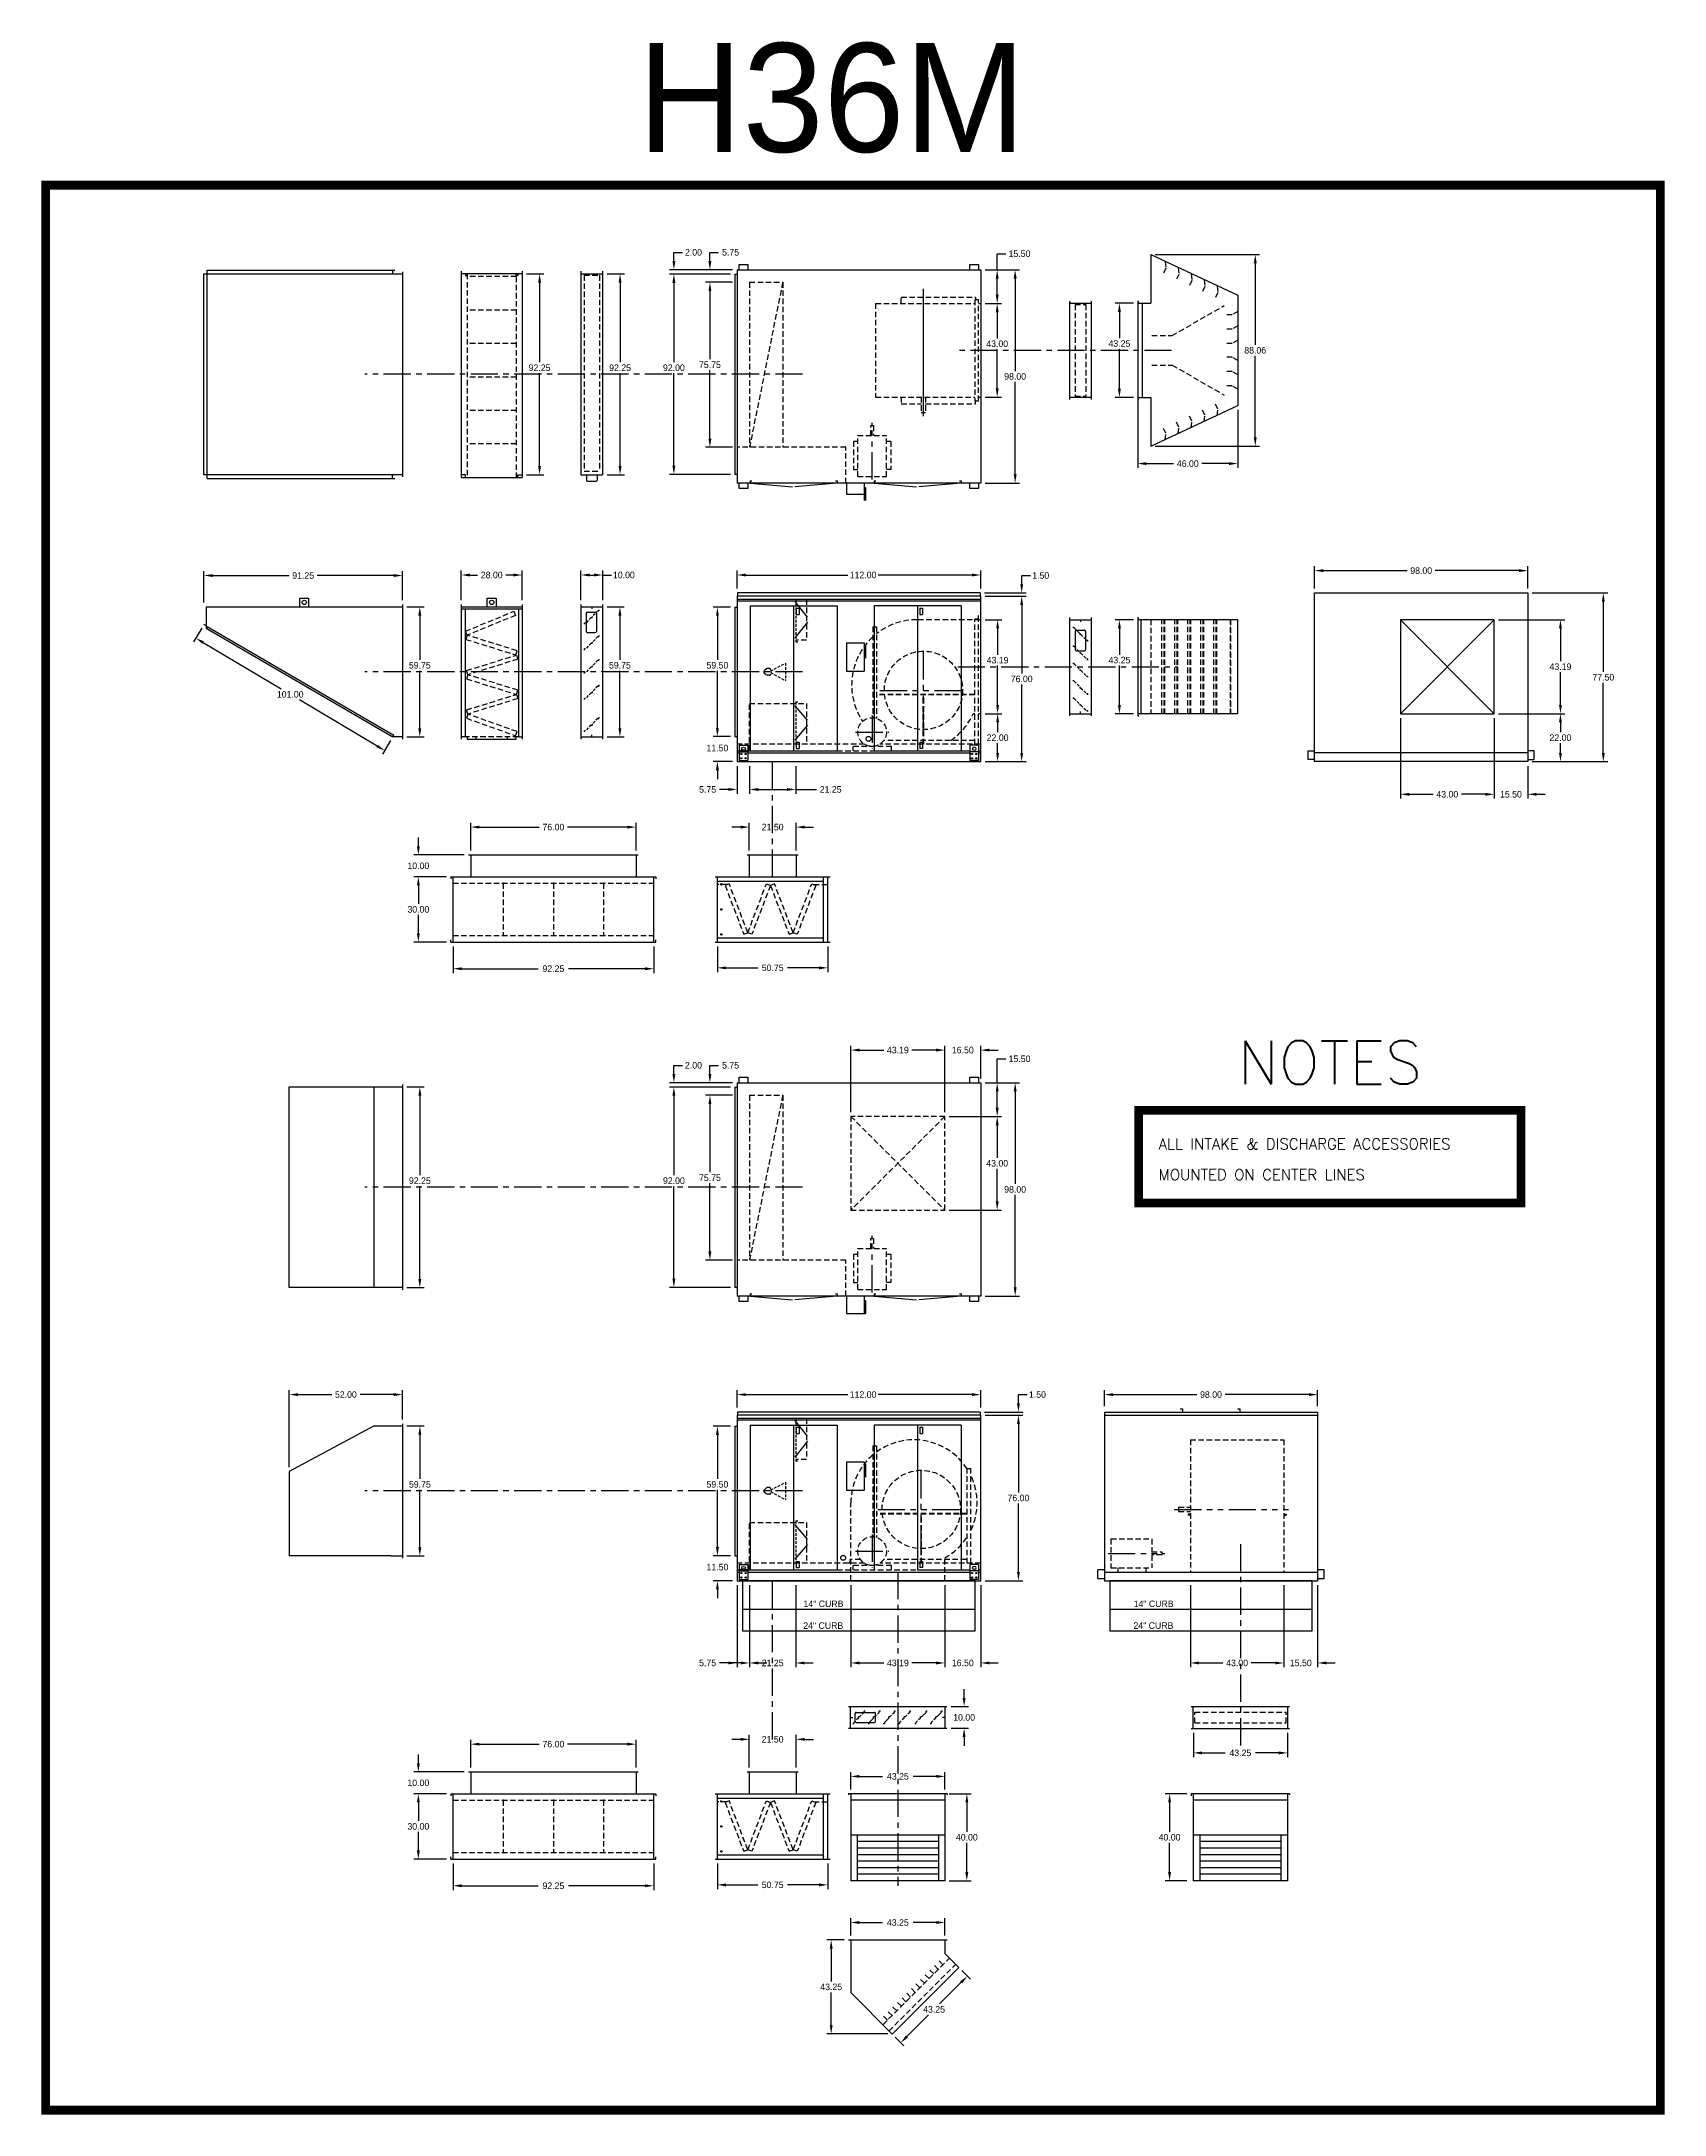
# Model space of a CAD drawing. Header units: inches. Extents: x 2 to 748, y -875 to 77.
import ezdxf
from ezdxf.enums import TextEntityAlignment as Align

# ---------------------------------------------------------------- set-up
doc = ezdxf.new("R2010")
doc.units = ezdxf.units.IN
doc.header["$LTSCALE"] = 10
doc.header["$MEASUREMENT"] = 0
for name, pattern in [('CENTER', [2, 1.25, -0.25, 0.25, -0.25]), ('HIDDEN', [0.375, 0.25, -0.125]), ('PHANTOM', [2.5, 1.25, -0.25, 0.25, -0.25, 0.25, -0.25])]:
    doc.linetypes.add(name, pattern=pattern)
for name, color, linetype in [('14CURB', 6, 'Continuous'), ('24CURB', 6, 'Continuous'), ('centerline', 2, 'CENTER'), ('DIFFUSER', 5, 'Continuous'), ('DISC-DAMPER', 5, 'Continuous'), ('FA-FILTER', 5, 'Continuous'), ('FDT-HOOD', 5, 'Continuous'), ('HOOD', 5, 'Continuous'), ('INTAKE-DAMPER', 5, 'Continuous'), ('OBJECT', 5, 'Continuous'), ('RAM27UNIT', 3, 'Continuous'), ('RAM36UNIT', 3, 'Continuous')]:
    doc.layers.add(name, color=color, linetype=linetype)
doc.layers.add('TEXT', color=7, linetype='Continuous', lineweight=40)
doc.styles.add('S10', font='romans.shx', dxfattribs={"height": 0.1})
doc.dimstyles.new('DIMENSIONS', dxfattribs={"dimscale": 0, "dimtxt": 3, "dimasz": 4, "dimexe": 2, "dimexo": 2, "dimgap": 1, "dimtad": 0, "dimtih": 1, "dimtoh": 1, "dimzin": 0, "dimdsep": 46, "dimtxsty": 'Standard', "dimcen": 0.09, "dimclrd": 256, "dimclrt": 1, "dimadec": 0, "dimazin": 0, "dimtfac": 1, "dimtofl": 0, "dimtmove": 0, "dimatfit": 3, "dimfxl": 0, "dimtolj": 1, "dimtzin": 0, "dimarcsym": 0})

msp = doc.modelspace()

# ---------------------------------------------------------------- texts
at = {"layer": '14CURB'}
for p in [(361.802, -643.056), (513.515, -643.056)]:
    msp.add_text('14" CURB', height=3, dxfattribs=at).set_placement(p, align=Align.BOTTOM_CENTER)
at = {"layer": '24CURB'}
for p in [(361.704, -653.056), (513.417, -653.056)]:
    msp.add_text('24" CURB', height=3, dxfattribs=at).set_placement(p, align=Align.BOTTOM_CENTER)
at = {"layer": 'TEXT', "color": 3}
msp.add_text('H36M', height=50, dxfattribs=at).set_placement((365.564, 51.29), align=Align.MIDDLE)

# ---------------------------------------------------------------- blocks, each defined once
blk = doc.blocks.new('*D47')
at = {"layer": 'DEFPOINTS', "color": 0}
for p in [(417.56, -416.81), (417.56, -459.81), (441.63, -459.81)]:
    blk.add_point(p, dxfattribs=at)
at = {"layer": 'RAM36UNIT', "color": 0, "lineweight": -2}
for p, q in [((419.56, -416.81), (443.63, -416.81)), ((419.56, -459.81), (443.63, -459.81))]:
    blk.add_line(p, q, dxfattribs=at)
at = {"layer": 'RAM36UNIT', "lineweight": -2}
for p, q in [((441.63, -420.81), (441.63, -435.81)), ((441.63, -455.81), (441.63, -440.81))]:
    blk.add_line(p, q, dxfattribs=at)
at = {"layer": 'RAM36UNIT'}
for points in [[(440.97, -420.81), (442.3, -420.81), (441.63, -416.81)], [(440.97, -455.81), (442.3, -455.81), (441.63, -459.81)]]:
    blk.add_solid(points, dxfattribs=at)
at = {"layer": 'RAM36UNIT', "color": 1, "insert": (441.63, -438.31), "char_height": 3, "attachment_point": 5}
blk.add_mtext('\\A1;43.00', dxfattribs=at)
blk = doc.blocks.new('*D48')
at = {"layer": 'DEFPOINTS', "color": 0}
for p in [(434.06, -401.31), (434.06, -499.31), (449.88, -499.31)]:
    blk.add_point(p, dxfattribs=at)
at = {"layer": 'RAM36UNIT', "color": 0, "lineweight": -2}
for p, q in [((436.06, -401.31), (451.88, -401.31)), ((436.06, -499.31), (451.88, -499.31))]:
    blk.add_line(p, q, dxfattribs=at)
at = {"layer": 'RAM36UNIT', "lineweight": -2}
for p, q in [((449.88, -405.31), (449.88, -447.81)), ((449.88, -495.31), (449.88, -452.81))]:
    blk.add_line(p, q, dxfattribs=at)
at = {"layer": 'RAM36UNIT'}
for points in [[(449.22, -405.31), (450.55, -405.31), (449.88, -401.31)], [(449.22, -495.31), (450.55, -495.31), (449.88, -499.31)]]:
    blk.add_solid(points, dxfattribs=at)
at = {"layer": 'RAM36UNIT', "color": 1, "insert": (449.88, -450.31), "char_height": 3, "attachment_point": 5}
blk.add_mtext('\\A1;98.00', dxfattribs=at)
blk = doc.blocks.new('*D49')
at = {"layer": 'DEFPOINTS', "color": 0}
for p in [(293.06, -403.31), (321.06, -403.31), (321.06, -495.31)]:
    blk.add_point(p, dxfattribs=at)
at = {"layer": 'RAM36UNIT', "color": 0, "lineweight": -2}
for p, q in [((319.06, -403.31), (291.06, -403.31)), ((319.06, -495.31), (291.06, -495.31))]:
    blk.add_line(p, q, dxfattribs=at)
at = {"layer": 'RAM36UNIT', "lineweight": -2}
for p, q in [((293.06, -407.31), (293.06, -443.81)), ((293.06, -491.31), (293.06, -448.81))]:
    blk.add_line(p, q, dxfattribs=at)
at = {"layer": 'RAM36UNIT'}
for points in [[(292.39, -407.31), (293.73, -407.31), (293.06, -403.31)], [(292.39, -491.31), (293.73, -491.31), (293.06, -495.31)]]:
    blk.add_solid(points, dxfattribs=at)
at = {"layer": 'RAM36UNIT', "color": 1, "insert": (293.06, -446.31), "char_height": 3, "attachment_point": 5}
blk.add_mtext('\\A1;92.00', dxfattribs=at)
blk = doc.blocks.new('*D50')
at = {"layer": 'DEFPOINTS', "color": 0}
for p in [(168.33, -403.18), (168.33, -495.43), (176.32, -495.43)]:
    blk.add_point(p, dxfattribs=at)
at = {"layer": 'RAM36UNIT', "color": 0, "lineweight": -2}
for p, q in [((170.33, -403.18), (178.32, -403.18)), ((170.33, -495.43), (178.32, -495.43))]:
    blk.add_line(p, q, dxfattribs=at)
at = {"layer": 'RAM36UNIT', "lineweight": -2}
for p, q in [((176.32, -407.18), (176.32, -443.81)), ((176.32, -491.43), (176.32, -448.81))]:
    blk.add_line(p, q, dxfattribs=at)
at = {"layer": 'RAM36UNIT'}
for points in [[(175.65, -407.18), (176.98, -407.18), (176.32, -403.18)], [(175.65, -491.43), (176.98, -491.43), (176.32, -495.43)]]:
    blk.add_solid(points, dxfattribs=at)
at = {"layer": 'RAM36UNIT', "color": 1, "insert": (176.32, -446.31), "char_height": 3, "attachment_point": 5}
blk.add_mtext('\\A1;92.25', dxfattribs=at)
blk = doc.blocks.new('*D51')
at = {"layer": 'DEFPOINTS', "color": 0}
for p in [(168.33, -558.93), (168.33, -618.68), (176.32, -618.68)]:
    blk.add_point(p, dxfattribs=at)
at = {"layer": 'RAM36UNIT', "color": 0, "lineweight": -2}
for p, q in [((170.33, -558.93), (178.32, -558.93)), ((170.33, -618.68), (178.32, -618.68))]:
    blk.add_line(p, q, dxfattribs=at)
at = {"layer": 'RAM36UNIT', "lineweight": -2}
for p, q in [((176.32, -562.93), (176.32, -583.31)), ((176.32, -614.68), (176.32, -588.31))]:
    blk.add_line(p, q, dxfattribs=at)
at = {"layer": 'RAM36UNIT'}
for points in [[(175.65, -562.93), (176.99, -562.93), (176.32, -558.93)], [(175.65, -614.68), (176.99, -614.68), (176.32, -618.68)]]:
    blk.add_solid(points, dxfattribs=at)
at = {"layer": 'RAM36UNIT', "color": 1, "insert": (176.32, -585.81), "char_height": 3, "attachment_point": 5}
blk.add_mtext('\\A1;59.75', dxfattribs=at)
blk = doc.blocks.new('*D52')
at = {"layer": 'DEFPOINTS', "color": 0}
for p in [(168.33, -544.56), (168.33, -557.93), (116.33, -579.93)]:
    blk.add_point(p, dxfattribs=at)
at = {"layer": 'RAM36UNIT', "color": 0, "lineweight": -2}
for p, q in [((116.33, -577.93), (116.33, -542.56)), ((168.33, -555.93), (168.33, -542.56))]:
    blk.add_line(p, q, dxfattribs=at)
at = {"layer": 'RAM36UNIT', "lineweight": -2}
for p, q in [((120.33, -544.56), (135.83, -544.56)), ((164.33, -544.56), (148.83, -544.56))]:
    blk.add_line(p, q, dxfattribs=at)
at = {"layer": 'RAM36UNIT'}
for points in [[(120.33, -543.89), (120.33, -545.22), (116.33, -544.56)], [(164.33, -543.89), (164.33, -545.22), (168.33, -544.56)]]:
    blk.add_solid(points, dxfattribs=at)
at = {"layer": 'RAM36UNIT', "color": 1, "insert": (142.33, -544.56), "char_height": 3, "attachment_point": 5}
blk.add_mtext('\\A1;52.00', dxfattribs=at)
blk = doc.blocks.new('*D53')
at = {"layer": 'DEFPOINTS', "color": 0}
for p in [(530.76, -727.92), (520.84, -767.92), (530.76, -767.92)]:
    blk.add_point(p, dxfattribs=at)
at = {"layer": 'RAM36UNIT', "color": 0, "lineweight": -2}
for p, q in [((528.76, -727.92), (518.84, -727.92)), ((528.76, -767.92), (518.84, -767.92))]:
    blk.add_line(p, q, dxfattribs=at)
at = {"layer": 'RAM36UNIT', "lineweight": -2}
for p, q in [((520.84, -731.92), (520.84, -745.42)), ((520.84, -763.92), (520.84, -750.42))]:
    blk.add_line(p, q, dxfattribs=at)
at = {"layer": 'RAM36UNIT'}
for points in [[(520.17, -731.92), (521.51, -731.92), (520.84, -727.92)], [(520.17, -763.92), (521.51, -763.92), (520.84, -767.92)]]:
    blk.add_solid(points, dxfattribs=at)
at = {"layer": 'RAM36UNIT', "color": 1, "insert": (520.84, -747.92), "char_height": 3, "attachment_point": 5}
blk.add_mtext('\\A1;40.00', dxfattribs=at)
blk = doc.blocks.new('*D54')
at = {"layer": 'DEFPOINTS', "color": 0}
for p in [(423.92, -807.69), (393.34, -838.27), (397.34, -842.27)]:
    blk.add_point(p, dxfattribs=at)
at = {"layer": 'RAM36UNIT', "color": 0, "lineweight": -2}
for p, q in [((425.34, -809.11), (429.34, -813.11)), ((394.76, -839.69), (398.76, -843.69))]:
    blk.add_line(p, q, dxfattribs=at)
at = {"layer": 'RAM36UNIT', "lineweight": -2}
for p, q in [((425.1, -814.52), (415.13, -824.48)), ((400.17, -839.45), (410.13, -829.48))]:
    blk.add_line(p, q, dxfattribs=at)
at = {"layer": 'RAM36UNIT'}
for points in [[(424.62, -814.05), (425.57, -814.99), (427.92, -811.69)], [(399.7, -838.97), (400.64, -839.92), (397.34, -842.27)]]:
    blk.add_solid(points, dxfattribs=at)
at = {"layer": 'RAM36UNIT', "color": 1, "insert": (412.63, -826.98), "char_height": 3, "attachment_point": 5}
blk.add_mtext('\\A1;43.25', dxfattribs=at)
blk = doc.blocks.new('*D55')
at = {"layer": 'DEFPOINTS', "color": 0}
for p in [(373.34, -795.02), (365.34, -838.27), (393.34, -838.27)]:
    blk.add_point(p, dxfattribs=at)
at = {"layer": 'RAM36UNIT', "color": 0, "lineweight": -2}
for p, q in [((371.34, -795.02), (363.34, -795.02)), ((391.34, -838.27), (363.34, -838.27))]:
    blk.add_line(p, q, dxfattribs=at)
at = {"layer": 'RAM36UNIT', "lineweight": -2}
for p, q in [((365.34, -799.02), (365.34, -814.15)), ((365.34, -834.27), (365.34, -819.15))]:
    blk.add_line(p, q, dxfattribs=at)
at = {"layer": 'RAM36UNIT'}
for points in [[(364.68, -799.02), (366.01, -799.02), (365.34, -795.02)], [(364.68, -834.27), (366.01, -834.27), (365.34, -838.27)]]:
    blk.add_solid(points, dxfattribs=at)
at = {"layer": 'RAM36UNIT', "color": 1, "insert": (365.34, -816.65), "char_height": 3, "attachment_point": 5}
blk.add_mtext('\\A1;43.25', dxfattribs=at)
blk = doc.blocks.new('*D56')
at = {"layer": 'DEFPOINTS', "color": 0}
for p in [(417.59, -787.05), (374.34, -795.02), (417.59, -795.02)]:
    blk.add_point(p, dxfattribs=at)
at = {"layer": 'RAM36UNIT', "color": 0, "lineweight": -2}
for p, q in [((374.34, -793.02), (374.34, -785.05)), ((417.59, -793.02), (417.59, -785.05))]:
    blk.add_line(p, q, dxfattribs=at)
at = {"layer": 'RAM36UNIT', "lineweight": -2}
for p, q in [((378.34, -787.05), (388.97, -787.05)), ((413.59, -787.05), (402.97, -787.05))]:
    blk.add_line(p, q, dxfattribs=at)
at = {"layer": 'RAM36UNIT'}
for points in [[(378.34, -786.38), (378.34, -787.72), (374.34, -787.05)], [(413.59, -786.38), (413.59, -787.72), (417.59, -787.05)]]:
    blk.add_solid(points, dxfattribs=at)
at = {"layer": 'RAM36UNIT', "color": 1, "insert": (395.97, -787.05), "char_height": 3, "attachment_point": 5}
blk.add_mtext('\\A1;43.25', dxfattribs=at)
blk = doc.blocks.new('*D57')
at = {"layer": 'DEFPOINTS', "color": 0}
for p in [(434.06, -554.06), (451.38, -554.06), (434.06, -630.06)]:
    blk.add_point(p, dxfattribs=at)
at = {"layer": 'RAM36UNIT', "color": 0, "lineweight": -2}
for p, q in [((436.06, -554.06), (453.38, -554.06)), ((436.06, -630.06), (453.38, -630.06))]:
    blk.add_line(p, q, dxfattribs=at)
at = {"layer": 'RAM36UNIT', "lineweight": -2}
for p, q in [((451.38, -558.06), (451.38, -589.56)), ((451.38, -626.06), (451.38, -594.56))]:
    blk.add_line(p, q, dxfattribs=at)
at = {"layer": 'RAM36UNIT'}
for points in [[(450.72, -558.06), (452.05, -558.06), (451.38, -554.06)], [(450.72, -626.06), (452.05, -626.06), (451.38, -630.06)]]:
    blk.add_solid(points, dxfattribs=at)
at = {"layer": 'RAM36UNIT', "color": 1, "insert": (451.38, -592.06), "char_height": 3, "attachment_point": 5}
blk.add_mtext('\\A1;76.00', dxfattribs=at)
blk = doc.blocks.new('*D58')
at = {"layer": 'DEFPOINTS', "color": 0}
for p in [(321.06, -559.06), (313.06, -618.56), (321.06, -618.56)]:
    blk.add_point(p, dxfattribs=at)
at = {"layer": 'RAM36UNIT', "color": 0, "lineweight": -2}
for p, q in [((319.06, -559.06), (311.06, -559.06)), ((319.06, -618.56), (311.06, -618.56))]:
    blk.add_line(p, q, dxfattribs=at)
at = {"layer": 'RAM36UNIT', "lineweight": -2}
for p, q in [((313.06, -563.06), (313.06, -583.31)), ((313.06, -614.56), (313.06, -588.31))]:
    blk.add_line(p, q, dxfattribs=at)
at = {"layer": 'RAM36UNIT'}
for points in [[(312.39, -563.06), (313.73, -563.06), (313.06, -559.06)], [(312.39, -614.56), (313.73, -614.56), (313.06, -618.56)]]:
    blk.add_solid(points, dxfattribs=at)
at = {"layer": 'RAM36UNIT', "color": 1, "insert": (313.06, -585.81), "char_height": 3, "attachment_point": 5}
blk.add_mtext('\\A1;59.50', dxfattribs=at)
blk = doc.blocks.new('*D59')
at = {"layer": 'DEFPOINTS', "color": 0}
for p in [(418.53, -687.86), (426.43, -687.86), (418.53, -697.86)]:
    blk.add_point(p, dxfattribs=at)
at = {"layer": 'RAM36UNIT', "lineweight": -2}
for p, q in [((426.43, -683.86), (426.43, -679.86)), ((426.43, -701.86), (426.43, -705.86))]:
    blk.add_line(p, q, dxfattribs=at)
at = {"layer": 'RAM36UNIT', "color": 0, "lineweight": -2}
for p, q in [((420.53, -687.86), (428.43, -687.86)), ((420.53, -697.86), (428.43, -697.86))]:
    blk.add_line(p, q, dxfattribs=at)
at = {"layer": 'RAM36UNIT'}
for points in [[(425.76, -683.86), (427.1, -683.86), (426.43, -687.86)], [(425.76, -701.86), (427.1, -701.86), (426.43, -697.86)]]:
    blk.add_solid(points, dxfattribs=at)
at = {"layer": 'RAM36UNIT', "color": 1, "insert": (426.43, -692.86), "char_height": 3, "attachment_point": 5}
blk.add_mtext('\\A1;10.00', dxfattribs=at)
blk = doc.blocks.new('*D60')
at = {"layer": 'DEFPOINTS', "color": 0}
for p in [(417.56, -630.06), (434.06, -630.06), (417.56, -667.83)]:
    blk.add_point(p, dxfattribs=at)
at = {"layer": 'RAM36UNIT', "color": 0, "lineweight": -2}
for p, q in [((417.56, -632.06), (417.56, -669.83)), ((434.06, -632.06), (434.06, -669.83))]:
    blk.add_line(p, q, dxfattribs=at)
at = {"layer": 'RAM36UNIT', "lineweight": -2}
for p, q in [((413.56, -667.83), (409.56, -667.83)), ((438.06, -667.83), (442.06, -667.83))]:
    blk.add_line(p, q, dxfattribs=at)
at = {"layer": 'RAM36UNIT'}
for points in [[(413.56, -667.17), (413.56, -668.5), (417.56, -667.83)], [(438.06, -667.17), (438.06, -668.5), (434.06, -667.83)]]:
    blk.add_solid(points, dxfattribs=at)
at = {"layer": 'RAM36UNIT', "color": 1, "insert": (425.81, -667.83), "char_height": 3, "attachment_point": 5}
blk.add_mtext('\\A1;16.50', dxfattribs=at)
blk = doc.blocks.new('*D61')
at = {"layer": 'DEFPOINTS', "color": 0}
for p in [(374.37, -630.06), (417.56, -630.06), (374.37, -667.83)]:
    blk.add_point(p, dxfattribs=at)
at = {"layer": 'RAM36UNIT', "color": 0, "lineweight": -2}
for p, q in [((374.37, -632.06), (374.37, -669.83)), ((417.56, -632.06), (417.56, -669.83))]:
    blk.add_line(p, q, dxfattribs=at)
at = {"layer": 'RAM36UNIT', "lineweight": -2}
for p, q in [((378.37, -667.83), (389.47, -667.83)), ((413.56, -667.83), (402.47, -667.83))]:
    blk.add_line(p, q, dxfattribs=at)
at = {"layer": 'RAM36UNIT'}
for points in [[(378.37, -667.17), (378.37, -668.5), (374.37, -667.83)], [(413.56, -667.17), (413.56, -668.5), (417.56, -667.83)]]:
    blk.add_solid(points, dxfattribs=at)
at = {"layer": 'RAM36UNIT', "color": 1, "insert": (395.97, -667.83), "char_height": 3, "attachment_point": 5}
blk.add_mtext('\\A1;43.19', dxfattribs=at)
blk = doc.blocks.new('*D62')
at = {"layer": 'DEFPOINTS', "color": 0}
for p in [(321.06, -618.56), (313.06, -630.06), (322.06, -630.06)]:
    blk.add_point(p, dxfattribs=at)
at = {"layer": 'RAM36UNIT', "color": 0, "lineweight": -2}
for p, q in [((319.06, -618.56), (311.06, -618.56)), ((320.06, -630.06), (311.06, -630.06))]:
    blk.add_line(p, q, dxfattribs=at)
at = {"layer": 'RAM36UNIT', "lineweight": -2}
for p, q in [((313.06, -614.56), (313.06, -610.56)), ((313.06, -634.06), (313.06, -638.06))]:
    blk.add_line(p, q, dxfattribs=at)
at = {"layer": 'RAM36UNIT'}
for points in [[(312.39, -614.56), (313.73, -614.56), (313.06, -618.56)], [(312.39, -634.06), (313.73, -634.06), (313.06, -630.06)]]:
    blk.add_solid(points, dxfattribs=at)
at = {"layer": 'RAM36UNIT', "color": 1, "insert": (313.06, -623.81), "char_height": 3, "attachment_point": 5}
blk.add_mtext('\\A1;11.50', dxfattribs=at)
blk = doc.blocks.new('*D63')
at = {"layer": 'DEFPOINTS', "color": 0}
for p in [(531.76, -697.86), (575.01, -697.86), (575.01, -709.15)]:
    blk.add_point(p, dxfattribs=at)
at = {"layer": 'RAM36UNIT', "color": 0, "lineweight": -2}
for p, q in [((531.76, -699.86), (531.76, -711.15)), ((575.01, -699.86), (575.01, -711.15))]:
    blk.add_line(p, q, dxfattribs=at)
at = {"layer": 'RAM36UNIT', "lineweight": -2}
for p, q in [((535.76, -709.15), (546.38, -709.15)), ((571.01, -709.15), (560.38, -709.15))]:
    blk.add_line(p, q, dxfattribs=at)
at = {"layer": 'RAM36UNIT'}
for points in [[(535.76, -708.48), (535.76, -709.82), (531.76, -709.15)], [(571.01, -708.48), (571.01, -709.82), (575.01, -709.15)]]:
    blk.add_solid(points, dxfattribs=at)
at = {"layer": 'RAM36UNIT', "color": 1, "insert": (553.38, -709.15), "char_height": 3, "attachment_point": 5}
blk.add_mtext('\\A1;43.25', dxfattribs=at)
blk = doc.blocks.new('*D64')
at = {"layer": 'DEFPOINTS', "color": 0}
for p in [(434.06, -544.56), (322.06, -552.56), (434.06, -552.56)]:
    blk.add_point(p, dxfattribs=at)
at = {"layer": 'RAM36UNIT', "color": 0, "lineweight": -2}
for p, q in [((322.06, -550.56), (322.06, -542.56)), ((434.06, -550.56), (434.06, -542.56))]:
    blk.add_line(p, q, dxfattribs=at)
at = {"layer": 'RAM36UNIT', "lineweight": -2}
for p, q in [((326.06, -544.56), (372.99, -544.56)), ((430.06, -544.56), (386.99, -544.56))]:
    blk.add_line(p, q, dxfattribs=at)
at = {"layer": 'RAM36UNIT'}
for points in [[(326.06, -543.89), (326.06, -545.22), (322.06, -544.56)], [(430.06, -543.89), (430.06, -545.22), (434.06, -544.56)]]:
    blk.add_solid(points, dxfattribs=at)
at = {"layer": 'RAM36UNIT', "color": 1, "insert": (379.99, -544.56), "char_height": 3, "attachment_point": 5}
blk.add_mtext('\\A1;112.00', dxfattribs=at)
blk = doc.blocks.new('*D65')
at = {"layer": 'DEFPOINTS', "color": 0}
for p in [(433.81, -552.56), (434.06, -554.06), (451.38, -552.56)]:
    blk.add_point(p, dxfattribs=at)
at = {"layer": 'RAM36UNIT', "lineweight": -2}
for p, q in [((451.38, -548.56), (451.38, -544.56)), ((451.38, -544.56), (455.38, -544.56)), ((451.38, -558.06), (451.38, -562.06))]:
    blk.add_line(p, q, dxfattribs=at)
at = {"layer": 'RAM36UNIT', "color": 0, "lineweight": -2}
for p, q in [((435.81, -552.56), (453.38, -552.56)), ((436.06, -554.06), (453.38, -554.06))]:
    blk.add_line(p, q, dxfattribs=at)
at = {"layer": 'RAM36UNIT'}
for points in [[(450.72, -548.56), (452.05, -548.56), (451.38, -552.56)], [(450.72, -558.06), (452.05, -558.06), (451.38, -554.06)]]:
    blk.add_solid(points, dxfattribs=at)
at = {"layer": 'RAM36UNIT', "color": 1, "insert": (460.13, -544.56), "char_height": 3, "attachment_point": 5}
blk.add_mtext('\\A1;1.50', dxfattribs=at)
blk = doc.blocks.new('*D66')
at = {"layer": 'DEFPOINTS', "color": 0}
for p in [(223.33, -29.74), (223.33, -121.99), (231.33, -121.99)]:
    blk.add_point(p, dxfattribs=at)
at = {"layer": 'RAM36UNIT', "color": 0, "lineweight": -2}
for p, q in [((225.33, -29.74), (233.33, -29.74)), ((225.33, -121.99), (233.33, -121.99))]:
    blk.add_line(p, q, dxfattribs=at)
at = {"layer": 'RAM36UNIT', "lineweight": -2}
for p, q in [((231.33, -33.74), (231.33, -70.37)), ((231.33, -117.99), (231.33, -75.37))]:
    blk.add_line(p, q, dxfattribs=at)
at = {"layer": 'RAM36UNIT'}
for points in [[(230.66, -33.74), (232, -33.74), (231.33, -29.74)], [(230.66, -117.99), (232, -117.99), (231.33, -121.99)]]:
    blk.add_solid(points, dxfattribs=at)
at = {"layer": 'RAM36UNIT', "color": 1, "insert": (231.33, -72.87), "char_height": 3, "attachment_point": 5}
blk.add_mtext('\\A1;92.25', dxfattribs=at)
blk = doc.blocks.new('*D67')
at = {"layer": 'DEFPOINTS', "color": 0}
for p in [(168.33, -182.68), (168.33, -242.43), (176.29, -242.43)]:
    blk.add_point(p, dxfattribs=at)
at = {"layer": 'RAM36UNIT', "color": 0, "lineweight": -2}
for p, q in [((170.33, -182.68), (178.29, -182.68)), ((170.33, -242.43), (178.29, -242.43))]:
    blk.add_line(p, q, dxfattribs=at)
at = {"layer": 'RAM36UNIT', "lineweight": -2}
for p, q in [((176.29, -186.68), (176.29, -207.06)), ((176.29, -238.43), (176.29, -212.06))]:
    blk.add_line(p, q, dxfattribs=at)
at = {"layer": 'RAM36UNIT'}
for points in [[(175.62, -186.68), (176.96, -186.68), (176.29, -182.68)], [(175.62, -238.43), (176.96, -238.43), (176.29, -242.43)]]:
    blk.add_solid(points, dxfattribs=at)
at = {"layer": 'RAM36UNIT', "color": 1, "insert": (176.29, -209.56), "char_height": 3, "attachment_point": 5}
blk.add_mtext('\\A1;59.75', dxfattribs=at)
blk = doc.blocks.new('*D68')
at = {"layer": 'DEFPOINTS', "color": 0}
for p in [(73.34, -197.08), (77.08, -190.8), (163.88, -242.43)]:
    blk.add_point(p, dxfattribs=at)
at = {"layer": 'RAM36UNIT', "color": 0, "lineweight": -2}
for p, q in [((76.06, -192.52), (72.32, -198.8)), ((162.86, -244.15), (159.13, -250.43))]:
    blk.add_line(p, q, dxfattribs=at)
at = {"layer": 'RAM36UNIT', "lineweight": -2}
for p, q in [((76.78, -199.12), (112.54, -220.39)), ((156.71, -246.67), (120.95, -225.39))]:
    blk.add_line(p, q, dxfattribs=at)
at = {"layer": 'RAM36UNIT'}
for points in [[(77.12, -198.55), (76.44, -199.7), (73.34, -197.08)], [(157.05, -246.09), (156.37, -247.24), (160.15, -248.71)]]:
    blk.add_solid(points, dxfattribs=at)
at = {"layer": 'RAM36UNIT', "color": 1, "insert": (116.75, -222.89), "char_height": 3, "attachment_point": 5}
blk.add_mtext('\\A1;101.00', dxfattribs=at)
blk = doc.blocks.new('*D69')
at = {"layer": 'DEFPOINTS', "color": 0}
for p in [(77.08, -168.31), (77.08, -182.68), (168.33, -181.68)]:
    blk.add_point(p, dxfattribs=at)
at = {"layer": 'RAM36UNIT', "color": 0, "lineweight": -2}
for p, q in [((77.08, -180.68), (77.08, -166.31)), ((168.33, -179.68), (168.33, -166.31))]:
    blk.add_line(p, q, dxfattribs=at)
at = {"layer": 'RAM36UNIT', "lineweight": -2}
for p, q in [((81.08, -168.31), (116.2, -168.31)), ((164.33, -168.31), (129.2, -168.31))]:
    blk.add_line(p, q, dxfattribs=at)
at = {"layer": 'RAM36UNIT'}
for points in [[(81.08, -167.64), (81.08, -168.97), (77.08, -168.31)], [(164.33, -167.64), (164.33, -168.97), (168.33, -168.31)]]:
    blk.add_solid(points, dxfattribs=at)
at = {"layer": 'RAM36UNIT', "color": 1, "insert": (122.7, -168.31), "char_height": 3, "attachment_point": 5}
blk.add_mtext('\\A1;91.25', dxfattribs=at)
blk = doc.blocks.new('*D70')
at = {"layer": 'DEFPOINTS', "color": 0}
for p in [(512.21, -20.84), (512.21, -108.9), (560.21, -108.9)]:
    blk.add_point(p, dxfattribs=at)
at = {"layer": 'RAM36UNIT', "color": 0, "lineweight": -2}
for p, q in [((514.21, -20.84), (562.21, -20.84)), ((514.21, -108.9), (562.21, -108.9))]:
    blk.add_line(p, q, dxfattribs=at)
at = {"layer": 'RAM36UNIT', "lineweight": -2}
for p, q in [((560.21, -24.84), (560.21, -62.37)), ((560.21, -104.9), (560.21, -67.37))]:
    blk.add_line(p, q, dxfattribs=at)
at = {"layer": 'RAM36UNIT'}
for points in [[(559.54, -24.84), (560.87, -24.84), (560.21, -20.84)], [(559.54, -104.9), (560.87, -104.9), (560.21, -108.9)]]:
    blk.add_solid(points, dxfattribs=at)
at = {"layer": 'RAM36UNIT', "color": 1, "insert": (560.21, -64.87), "char_height": 3, "attachment_point": 5}
blk.add_mtext('\\A1;88.06', dxfattribs=at)
blk = doc.blocks.new('*D71')
at = {"layer": 'DEFPOINTS', "color": 0}
for p in [(506.21, -43.24), (497.79, -86.49), (506.21, -86.49)]:
    blk.add_point(p, dxfattribs=at)
at = {"layer": 'RAM36UNIT', "color": 0, "lineweight": -2}
for p, q in [((504.21, -43.24), (495.79, -43.24)), ((504.21, -86.49), (495.79, -86.49))]:
    blk.add_line(p, q, dxfattribs=at)
at = {"layer": 'RAM36UNIT', "lineweight": -2}
for p, q in [((497.79, -47.24), (497.79, -59.27)), ((497.79, -82.49), (497.79, -64.27))]:
    blk.add_line(p, q, dxfattribs=at)
at = {"layer": 'RAM36UNIT'}
for points in [[(497.13, -47.24), (498.46, -47.24), (497.79, -43.24)], [(497.13, -82.49), (498.46, -82.49), (497.79, -86.49)]]:
    blk.add_solid(points, dxfattribs=at)
at = {"layer": 'RAM36UNIT', "color": 1, "insert": (497.79, -61.77), "char_height": 3, "attachment_point": 5}
blk.add_mtext('\\A1;43.25', dxfattribs=at)
blk = doc.blocks.new('*D72')
at = {"layer": 'DEFPOINTS', "color": 0}
for p in [(434.06, -43.37), (434.06, -86.37), (441.63, -86.37)]:
    blk.add_point(p, dxfattribs=at)
at = {"layer": 'RAM36UNIT', "color": 0, "lineweight": -2}
for p, q in [((436.06, -43.37), (443.63, -43.37)), ((436.06, -86.37), (443.63, -86.37))]:
    blk.add_line(p, q, dxfattribs=at)
at = {"layer": 'RAM36UNIT', "lineweight": -2}
for p, q in [((441.63, -47.37), (441.63, -59.37)), ((441.63, -82.37), (441.63, -64.37))]:
    blk.add_line(p, q, dxfattribs=at)
at = {"layer": 'RAM36UNIT'}
for points in [[(440.97, -47.37), (442.3, -47.37), (441.63, -43.37)], [(440.97, -82.37), (442.3, -82.37), (441.63, -86.37)]]:
    blk.add_solid(points, dxfattribs=at)
at = {"layer": 'RAM36UNIT', "color": 1, "insert": (441.63, -61.87), "char_height": 3, "attachment_point": 5}
blk.add_mtext('\\A1;43.00', dxfattribs=at)
blk = doc.blocks.new('*D73')
at = {"layer": 'DEFPOINTS', "color": 0}
for p in [(434.06, -27.87), (434.06, -125.87), (449.88, -125.87)]:
    blk.add_point(p, dxfattribs=at)
at = {"layer": 'RAM36UNIT', "color": 0, "lineweight": -2}
for p, q in [((436.06, -27.87), (451.88, -27.87)), ((436.06, -125.87), (451.88, -125.87))]:
    blk.add_line(p, q, dxfattribs=at)
at = {"layer": 'RAM36UNIT', "lineweight": -2}
for p, q in [((449.88, -31.87), (449.88, -74.37)), ((449.88, -121.87), (449.88, -79.37))]:
    blk.add_line(p, q, dxfattribs=at)
at = {"layer": 'RAM36UNIT'}
for points in [[(449.22, -31.87), (450.55, -31.87), (449.88, -27.87)], [(449.22, -121.87), (450.55, -121.87), (449.88, -125.87)]]:
    blk.add_solid(points, dxfattribs=at)
at = {"layer": 'RAM36UNIT', "color": 1, "insert": (449.88, -76.87), "char_height": 3, "attachment_point": 5}
blk.add_mtext('\\A1;98.00', dxfattribs=at)
blk = doc.blocks.new('*D74')
at = {"layer": 'DEFPOINTS', "color": 0}
for p in [(293.06, -29.87), (321.06, -29.87), (321.06, -121.87)]:
    blk.add_point(p, dxfattribs=at)
at = {"layer": 'RAM36UNIT', "color": 0, "lineweight": -2}
for p, q in [((319.06, -29.87), (291.06, -29.87)), ((319.06, -121.87), (291.06, -121.87))]:
    blk.add_line(p, q, dxfattribs=at)
at = {"layer": 'RAM36UNIT', "lineweight": -2}
for p, q in [((293.06, -33.87), (293.06, -70.37)), ((293.06, -117.87), (293.06, -75.37))]:
    blk.add_line(p, q, dxfattribs=at)
at = {"layer": 'RAM36UNIT'}
for points in [[(292.39, -33.87), (293.73, -33.87), (293.06, -29.87)], [(292.39, -117.87), (293.73, -117.87), (293.06, -121.87)]]:
    blk.add_solid(points, dxfattribs=at)
at = {"layer": 'RAM36UNIT', "color": 1, "insert": (293.06, -72.87), "char_height": 3, "attachment_point": 5}
blk.add_mtext('\\A1;92.00', dxfattribs=at)
blk = doc.blocks.new('*D75')
at = {"layer": 'DEFPOINTS', "color": 0}
for p in [(260.33, -29.74), (260.33, -121.99), (268.33, -121.99)]:
    blk.add_point(p, dxfattribs=at)
at = {"layer": 'RAM36UNIT', "color": 0, "lineweight": -2}
for p, q in [((262.33, -29.74), (270.33, -29.74)), ((262.33, -121.99), (270.33, -121.99))]:
    blk.add_line(p, q, dxfattribs=at)
at = {"layer": 'RAM36UNIT', "lineweight": -2}
for p, q in [((268.33, -33.74), (268.33, -70.37)), ((268.33, -117.99), (268.33, -75.37))]:
    blk.add_line(p, q, dxfattribs=at)
at = {"layer": 'RAM36UNIT'}
for points in [[(267.66, -33.74), (269, -33.74), (268.33, -29.74)], [(267.66, -117.99), (269, -117.99), (268.33, -121.99)]]:
    blk.add_solid(points, dxfattribs=at)
at = {"layer": 'RAM36UNIT', "color": 1, "insert": (268.33, -72.87), "char_height": 3, "attachment_point": 5}
blk.add_mtext('\\A1;92.25', dxfattribs=at)
blk = doc.blocks.new('*D76')
at = {"layer": 'DEFPOINTS', "color": 0}
for p in [(434.06, -177.81), (452.88, -177.81), (434.06, -253.81)]:
    blk.add_point(p, dxfattribs=at)
at = {"layer": 'RAM36UNIT', "color": 0, "lineweight": -2}
for p, q in [((436.06, -177.81), (454.88, -177.81)), ((436.06, -253.81), (454.88, -253.81))]:
    blk.add_line(p, q, dxfattribs=at)
at = {"layer": 'RAM36UNIT', "lineweight": -2}
for p, q in [((452.88, -181.81), (452.88, -213.31)), ((452.88, -249.81), (452.88, -218.31))]:
    blk.add_line(p, q, dxfattribs=at)
at = {"layer": 'RAM36UNIT'}
for points in [[(452.22, -181.81), (453.55, -181.81), (452.88, -177.81)], [(452.22, -249.81), (453.55, -249.81), (452.88, -253.81)]]:
    blk.add_solid(points, dxfattribs=at)
at = {"layer": 'RAM36UNIT', "color": 1, "insert": (452.88, -215.81), "char_height": 3, "attachment_point": 5}
blk.add_mtext('\\A1;76.00', dxfattribs=at)
blk = doc.blocks.new('*D77')
at = {"layer": 'DEFPOINTS', "color": 0}
for p in [(321.06, -182.81), (313.06, -242.31), (321.06, -242.31)]:
    blk.add_point(p, dxfattribs=at)
at = {"layer": 'RAM36UNIT', "color": 0, "lineweight": -2}
for p, q in [((319.06, -182.81), (311.06, -182.81)), ((319.06, -242.31), (311.06, -242.31))]:
    blk.add_line(p, q, dxfattribs=at)
at = {"layer": 'RAM36UNIT', "lineweight": -2}
for p, q in [((313.06, -186.81), (313.06, -207.06)), ((313.06, -238.31), (313.06, -212.06))]:
    blk.add_line(p, q, dxfattribs=at)
at = {"layer": 'RAM36UNIT'}
for points in [[(312.39, -186.81), (313.73, -186.81), (313.06, -182.81)], [(312.39, -238.31), (313.73, -238.31), (313.06, -242.31)]]:
    blk.add_solid(points, dxfattribs=at)
at = {"layer": 'RAM36UNIT', "color": 1, "insert": (313.06, -209.56), "char_height": 3, "attachment_point": 5}
blk.add_mtext('\\A1;59.50', dxfattribs=at)
blk = doc.blocks.new('*D78')
at = {"layer": 'DEFPOINTS', "color": 0}
for p in [(260.33, -182.68), (268.25, -182.68), (260.33, -242.43)]:
    blk.add_point(p, dxfattribs=at)
at = {"layer": 'RAM36UNIT', "color": 0, "lineweight": -2}
for p, q in [((262.33, -182.68), (270.25, -182.68)), ((262.33, -242.43), (270.25, -242.43))]:
    blk.add_line(p, q, dxfattribs=at)
at = {"layer": 'RAM36UNIT', "lineweight": -2}
for p, q in [((268.25, -186.68), (268.25, -207.06)), ((268.25, -238.43), (268.25, -212.06))]:
    blk.add_line(p, q, dxfattribs=at)
at = {"layer": 'RAM36UNIT'}
for points in [[(267.58, -186.68), (268.92, -186.68), (268.25, -182.68)], [(267.58, -238.43), (268.92, -238.43), (268.25, -242.43)]]:
    blk.add_solid(points, dxfattribs=at)
at = {"layer": 'RAM36UNIT', "color": 1, "insert": (268.25, -209.56), "char_height": 3, "attachment_point": 5}
blk.add_mtext('\\A1;59.75', dxfattribs=at)
blk = doc.blocks.new('*D79')
at = {"layer": 'DEFPOINTS', "color": 0}
for p in [(293.06, -401.31), (321.06, -403.31), (322.06, -401.31)]:
    blk.add_point(p, dxfattribs=at)
at = {"layer": 'RAM36UNIT', "lineweight": -2}
for p, q in [((293.06, -397.31), (293.06, -393.31)), ((293.06, -393.31), (297.06, -393.31)), ((293.06, -407.31), (293.06, -411.31))]:
    blk.add_line(p, q, dxfattribs=at)
at = {"layer": 'RAM36UNIT', "color": 0, "lineweight": -2}
for p, q in [((320.06, -401.31), (291.06, -401.31)), ((319.06, -403.31), (291.06, -403.31))]:
    blk.add_line(p, q, dxfattribs=at)
at = {"layer": 'RAM36UNIT'}
for points in [[(292.39, -397.31), (293.73, -397.31), (293.06, -401.31)], [(292.39, -407.31), (293.73, -407.31), (293.06, -403.31)]]:
    blk.add_solid(points, dxfattribs=at)
at = {"layer": 'RAM36UNIT', "color": 1, "insert": (302.06, -393.31), "char_height": 3, "attachment_point": 5}
blk.add_mtext('\\A1;2.00', dxfattribs=at)
blk = doc.blocks.new('*D80')
at = {"layer": 'DEFPOINTS', "color": 0}
for p in [(321.06, -242.31), (313.06, -253.81), (322.06, -253.81)]:
    blk.add_point(p, dxfattribs=at)
at = {"layer": 'RAM36UNIT', "lineweight": -2}
for p, q in [((313.06, -238.31), (313.06, -234.31)), ((313.06, -257.81), (313.06, -261.81))]:
    blk.add_line(p, q, dxfattribs=at)
at = {"layer": 'RAM36UNIT', "color": 0, "lineweight": -2}
for p, q in [((319.06, -242.31), (311.06, -242.31)), ((320.06, -253.81), (311.06, -253.81))]:
    blk.add_line(p, q, dxfattribs=at)
at = {"layer": 'RAM36UNIT'}
for points in [[(312.39, -238.31), (313.73, -238.31), (313.06, -242.31)], [(312.39, -257.81), (313.73, -257.81), (313.06, -253.81)]]:
    blk.add_solid(points, dxfattribs=at)
at = {"layer": 'RAM36UNIT', "color": 1, "insert": (313.06, -247.56), "char_height": 3, "attachment_point": 5}
blk.add_mtext('\\A1;11.50', dxfattribs=at)
blk = doc.blocks.new('*D81')
at = {"layer": 'DEFPOINTS', "color": 0}
for p in [(434.06, -401.31), (417.56, -416.81), (441.63, -416.81)]:
    blk.add_point(p, dxfattribs=at)
at = {"layer": 'RAM36UNIT', "lineweight": -2}
for p, q in [((441.63, -401.31), (441.63, -390.31)), ((441.63, -390.31), (445.63, -390.31)), ((441.63, -412.81), (441.63, -405.31))]:
    blk.add_line(p, q, dxfattribs=at)
at = {"layer": 'RAM36UNIT', "color": 0, "lineweight": -2}
for p, q in [((436.06, -401.31), (443.63, -401.31)), ((419.56, -416.81), (443.63, -416.81))]:
    blk.add_line(p, q, dxfattribs=at)
at = {"layer": 'RAM36UNIT'}
for points in [[(440.97, -405.31), (442.3, -405.31), (441.63, -401.31)], [(440.97, -412.81), (442.3, -412.81), (441.63, -416.81)]]:
    blk.add_solid(points, dxfattribs=at)
at = {"layer": 'RAM36UNIT', "color": 1, "insert": (451.88, -390.31), "char_height": 3, "attachment_point": 5}
blk.add_mtext('\\A1;15.50', dxfattribs=at)
blk = doc.blocks.new('*D82')
at = {"layer": 'DEFPOINTS', "color": 0}
for p in [(506.21, -188.59), (497.79, -231.84), (506.21, -231.84)]:
    blk.add_point(p, dxfattribs=at)
at = {"layer": 'RAM36UNIT', "color": 0, "lineweight": -2}
for p, q in [((504.21, -188.59), (495.79, -188.59)), ((504.21, -231.84), (495.79, -231.84))]:
    blk.add_line(p, q, dxfattribs=at)
at = {"layer": 'RAM36UNIT', "lineweight": -2}
for p, q in [((497.79, -192.59), (497.79, -204.68)), ((497.79, -227.84), (497.79, -209.68))]:
    blk.add_line(p, q, dxfattribs=at)
at = {"layer": 'RAM36UNIT'}
for points in [[(497.13, -192.59), (498.46, -192.59), (497.79, -188.59)], [(497.13, -227.84), (498.46, -227.84), (497.79, -231.84)]]:
    blk.add_solid(points, dxfattribs=at)
at = {"layer": 'RAM36UNIT', "color": 1, "insert": (497.79, -207.18), "char_height": 3, "attachment_point": 5}
blk.add_mtext('\\A1;43.25', dxfattribs=at)
blk = doc.blocks.new('*D83')
at = {"layer": 'DEFPOINTS', "color": 0}
for p in [(434.06, -188.62), (441.82, -188.62), (434.06, -231.81)]:
    blk.add_point(p, dxfattribs=at)
at = {"layer": 'RAM36UNIT', "color": 0, "lineweight": -2}
for p, q in [((436.06, -188.62), (443.82, -188.62)), ((436.06, -231.81), (443.82, -231.81))]:
    blk.add_line(p, q, dxfattribs=at)
at = {"layer": 'RAM36UNIT', "lineweight": -2}
for p, q in [((441.82, -192.62), (441.82, -204.71)), ((441.82, -227.81), (441.82, -209.71))]:
    blk.add_line(p, q, dxfattribs=at)
at = {"layer": 'RAM36UNIT'}
for points in [[(441.16, -192.62), (442.49, -192.62), (441.82, -188.62)], [(441.16, -227.81), (442.49, -227.81), (441.82, -231.81)]]:
    blk.add_solid(points, dxfattribs=at)
at = {"layer": 'RAM36UNIT', "color": 1, "insert": (441.82, -207.21), "char_height": 3, "attachment_point": 5}
blk.add_mtext('\\A1;43.19', dxfattribs=at)
blk = doc.blocks.new('*D84')
at = {"layer": 'DEFPOINTS', "color": 0}
for p in [(434.06, -231.81), (441.82, -231.81), (434.06, -253.81)]:
    blk.add_point(p, dxfattribs=at)
at = {"layer": 'RAM36UNIT', "color": 0, "lineweight": -2}
for p, q in [((436.06, -231.81), (443.82, -231.81)), ((436.06, -253.81), (443.82, -253.81))]:
    blk.add_line(p, q, dxfattribs=at)
at = {"layer": 'RAM36UNIT', "lineweight": -2}
for p, q in [((441.82, -235.81), (441.82, -240.31)), ((441.82, -249.81), (441.82, -245.31))]:
    blk.add_line(p, q, dxfattribs=at)
at = {"layer": 'RAM36UNIT'}
for points in [[(441.16, -235.81), (442.49, -235.81), (441.82, -231.81)], [(441.16, -249.81), (442.49, -249.81), (441.82, -253.81)]]:
    blk.add_solid(points, dxfattribs=at)
at = {"layer": 'RAM36UNIT', "color": 1, "insert": (441.82, -242.81), "char_height": 3, "attachment_point": 5}
blk.add_mtext('\\A1;22.00', dxfattribs=at)
blk = doc.blocks.new('*D85')
at = {"layer": 'DEFPOINTS', "color": 0}
for p in [(434.06, -168.07), (322.06, -176.31), (434.06, -176.31)]:
    blk.add_point(p, dxfattribs=at)
at = {"layer": 'RAM36UNIT', "color": 0, "lineweight": -2}
for p, q in [((322.06, -174.31), (322.06, -166.07)), ((434.06, -174.31), (434.06, -166.07))]:
    blk.add_line(p, q, dxfattribs=at)
at = {"layer": 'RAM36UNIT', "lineweight": -2}
for p, q in [((326.06, -168.07), (372.99, -168.07)), ((430.06, -168.07), (386.99, -168.07))]:
    blk.add_line(p, q, dxfattribs=at)
at = {"layer": 'RAM36UNIT'}
for points in [[(326.06, -167.4), (326.06, -168.74), (322.06, -168.07)], [(430.06, -167.4), (430.06, -168.74), (434.06, -168.07)]]:
    blk.add_solid(points, dxfattribs=at)
at = {"layer": 'RAM36UNIT', "color": 1, "insert": (379.99, -168.07), "char_height": 3, "attachment_point": 5}
blk.add_mtext('\\A1;112.00', dxfattribs=at)
blk = doc.blocks.new('*D86')
at = {"layer": 'DEFPOINTS', "color": 0}
for p in [(260.33, -168.07), (250.33, -181.68), (260.33, -181.68)]:
    blk.add_point(p, dxfattribs=at)
at = {"layer": 'RAM36UNIT', "color": 0, "lineweight": -2}
for p, q in [((250.33, -179.68), (250.33, -166.07)), ((260.33, -179.68), (260.33, -166.07))]:
    blk.add_line(p, q, dxfattribs=at)
at = {"layer": 'RAM36UNIT', "lineweight": -2}
for p, q in [((254.33, -168.07), (256.33, -168.07)), ((260.33, -168.07), (264.33, -168.07))]:
    blk.add_line(p, q, dxfattribs=at)
at = {"layer": 'RAM36UNIT'}
for points in [[(254.33, -167.4), (254.33, -168.74), (250.33, -168.07)], [(256.33, -167.4), (256.33, -168.74), (260.33, -168.07)]]:
    blk.add_solid(points, dxfattribs=at)
at = {"layer": 'RAM36UNIT', "color": 1, "insert": (270.08, -168.07), "char_height": 3, "attachment_point": 5}
blk.add_mtext('\\A1;10.00', dxfattribs=at)
blk = doc.blocks.new('*D87')
at = {"layer": 'DEFPOINTS', "color": 0}
for p in [(506.21, -83.4), (552.21, -90.26), (552.21, -116.9)]:
    blk.add_point(p, dxfattribs=at)
at = {"layer": 'RAM36UNIT', "color": 0, "lineweight": -2}
for p, q in [((506.21, -85.4), (506.21, -118.9)), ((552.21, -92.26), (552.21, -118.9))]:
    blk.add_line(p, q, dxfattribs=at)
at = {"layer": 'RAM36UNIT', "lineweight": -2}
for p, q in [((510.21, -116.9), (522.71, -116.9)), ((548.21, -116.9), (535.71, -116.9))]:
    blk.add_line(p, q, dxfattribs=at)
at = {"layer": 'RAM36UNIT'}
for points in [[(510.21, -116.23), (510.21, -117.56), (506.21, -116.9)], [(548.21, -116.23), (548.21, -117.56), (552.21, -116.9)]]:
    blk.add_solid(points, dxfattribs=at)
at = {"layer": 'RAM36UNIT', "color": 1, "insert": (529.21, -116.9), "char_height": 3, "attachment_point": 5}
blk.add_mtext('\\A1;46.00', dxfattribs=at)
blk = doc.blocks.new('*D88')
at = {"layer": 'DEFPOINTS', "color": 0}
for p in [(433.81, -176.31), (434.06, -177.81), (452.88, -176.31)]:
    blk.add_point(p, dxfattribs=at)
at = {"layer": 'RAM36UNIT', "lineweight": -2}
for p, q in [((452.88, -172.31), (452.88, -168.31)), ((452.88, -168.31), (456.88, -168.31)), ((452.88, -181.81), (452.88, -185.81))]:
    blk.add_line(p, q, dxfattribs=at)
at = {"layer": 'RAM36UNIT', "color": 0, "lineweight": -2}
for p, q in [((435.81, -176.31), (454.88, -176.31)), ((436.06, -177.81), (454.88, -177.81))]:
    blk.add_line(p, q, dxfattribs=at)
at = {"layer": 'RAM36UNIT'}
for points in [[(452.22, -172.31), (453.55, -172.31), (452.88, -176.31)], [(452.22, -181.81), (453.55, -181.81), (452.88, -177.81)]]:
    blk.add_solid(points, dxfattribs=at)
at = {"layer": 'RAM36UNIT', "color": 1, "insert": (461.63, -168.31), "char_height": 3, "attachment_point": 5}
blk.add_mtext('\\A1;1.50', dxfattribs=at)
blk = doc.blocks.new('*D89')
at = {"layer": 'DEFPOINTS', "color": 0}
for p in [(293.06, -27.87), (322.06, -27.87), (321.06, -29.87)]:
    blk.add_point(p, dxfattribs=at)
at = {"layer": 'RAM36UNIT', "color": 0, "lineweight": -2}
for p, q in [((320.06, -27.87), (291.06, -27.87)), ((319.06, -29.87), (291.06, -29.87))]:
    blk.add_line(p, q, dxfattribs=at)
at = {"layer": 'RAM36UNIT', "lineweight": -2}
for p, q in [((293.06, -23.87), (293.06, -19.87)), ((293.06, -19.87), (297.06, -19.87)), ((293.06, -33.87), (293.06, -37.87))]:
    blk.add_line(p, q, dxfattribs=at)
at = {"layer": 'RAM36UNIT'}
for points in [[(292.39, -23.87), (293.73, -23.87), (293.06, -27.87)], [(292.39, -33.87), (293.73, -33.87), (293.06, -29.87)]]:
    blk.add_solid(points, dxfattribs=at)
at = {"layer": 'RAM36UNIT', "color": 1, "insert": (302.06, -19.87), "char_height": 3, "attachment_point": 5}
blk.add_mtext('\\A1;2.00', dxfattribs=at)
blk = doc.blocks.new('*D90')
at = {"layer": 'DEFPOINTS', "color": 0}
for p in [(434.06, -27.87), (434.06, -43.37), (441.63, -43.37)]:
    blk.add_point(p, dxfattribs=at)
at = {"layer": 'RAM36UNIT', "color": 0, "lineweight": -2}
for p, q in [((436.06, -27.87), (443.63, -27.87)), ((436.06, -43.37), (443.63, -43.37))]:
    blk.add_line(p, q, dxfattribs=at)
at = {"layer": 'RAM36UNIT', "lineweight": -2}
for p, q in [((441.63, -27.87), (441.63, -20.49)), ((441.63, -20.49), (445.63, -20.49)), ((441.63, -39.37), (441.63, -31.87))]:
    blk.add_line(p, q, dxfattribs=at)
at = {"layer": 'RAM36UNIT'}
for points in [[(440.97, -31.87), (442.3, -31.87), (441.63, -27.87)], [(440.97, -39.37), (442.3, -39.37), (441.63, -43.37)]]:
    blk.add_solid(points, dxfattribs=at)
at = {"layer": 'RAM36UNIT', "color": 1, "insert": (451.88, -20.49), "char_height": 3, "attachment_point": 5}
blk.add_mtext('\\A1;15.50', dxfattribs=at)
blk = doc.blocks.new('*D91')
at = {"layer": 'DEFPOINTS', "color": 0}
for p in [(530.38, -630.06), (573.38, -630.06), (573.38, -667.83)]:
    blk.add_point(p, dxfattribs=at)
at = {"layer": 'RAM36UNIT', "color": 0, "lineweight": -2}
for p, q in [((530.38, -632.06), (530.38, -669.83)), ((573.38, -632.06), (573.38, -669.83))]:
    blk.add_line(p, q, dxfattribs=at)
at = {"layer": 'RAM36UNIT', "lineweight": -2}
for p, q in [((534.38, -667.83), (545.38, -667.83)), ((569.38, -667.83), (558.38, -667.83))]:
    blk.add_line(p, q, dxfattribs=at)
at = {"layer": 'RAM36UNIT'}
for points in [[(534.38, -667.17), (534.38, -668.5), (530.38, -667.83)], [(569.38, -667.17), (569.38, -668.5), (573.38, -667.83)]]:
    blk.add_solid(points, dxfattribs=at)
at = {"layer": 'RAM36UNIT', "color": 1, "insert": (551.88, -667.83), "char_height": 3, "attachment_point": 5}
blk.add_mtext('\\A1;43.00', dxfattribs=at)
blk = doc.blocks.new('A$C47AC05B1')
at = {"layer": 'TEXT', "const_width": 4}
blk.add_lwpolyline([(0, 42.47), (175.62, 42.47), (175.62, 0), (0, 0)], close=True, dxfattribs=at)
at = {"layer": 'TEXT', "style": 'S10'}
blk.add_text('NOTES', height=20, dxfattribs=at).set_placement((87.81, 48.47), align=Align.BOTTOM_CENTER)
for s, p in [('ALL INTAKE & DISCHARGE ACCESSORIES', (9.12, 24.58)), ('MOUNTED ON CENTER LINES', (9.12, 10.42))]:
    blk.add_text(s, height=5, dxfattribs=at).set_placement(p)
blk = doc.blocks.new('A$C4E9F5D29')
at = {"layer": 'RAM27UNIT'}
blk.add_blockref('A$C47AC05B1', (0, 0), dxfattribs=at)
blk = doc.blocks.new('A$C77652F8B')
blk.add_blockref('A$C4E9F5D29', (0, 0))
blk = doc.blocks.new('A$C4B4C05B6')
blk.add_blockref('A$C77652F8B', (0, 0))
blk = doc.blocks.new('*D97')
at = {"layer": 'DEFPOINTS', "color": 0}
for p in [(626.96, -231.81), (669.96, -231.81), (669.96, -268.81)]:
    blk.add_point(p, dxfattribs=at)
at = {"layer": 'RAM36UNIT', "color": 0, "lineweight": -2}
for p, q in [((626.96, -233.81), (626.96, -270.81)), ((669.96, -233.81), (669.96, -270.81))]:
    blk.add_line(p, q, dxfattribs=at)
at = {"layer": 'RAM36UNIT', "lineweight": -2}
for p, q in [((630.96, -268.81), (641.96, -268.81)), ((665.96, -268.81), (654.96, -268.81))]:
    blk.add_line(p, q, dxfattribs=at)
at = {"layer": 'RAM36UNIT'}
for points in [[(630.96, -268.14), (630.96, -269.47), (626.96, -268.81)], [(665.96, -268.14), (665.96, -269.47), (669.96, -268.81)]]:
    blk.add_solid(points, dxfattribs=at)
at = {"layer": 'RAM36UNIT', "color": 1, "insert": (648.46, -268.81), "char_height": 3, "attachment_point": 5}
blk.add_mtext('\\A1;43.00', dxfattribs=at)
blk = doc.blocks.new('*D98')
at = {"layer": 'DEFPOINTS', "color": 0}
for p in [(669.96, -231.81), (685.46, -253.81), (685.46, -268.81)]:
    blk.add_point(p, dxfattribs=at)
at = {"layer": 'RAM36UNIT', "color": 0, "lineweight": -2}
for p, q in [((669.96, -233.81), (669.96, -270.81)), ((685.46, -255.81), (685.46, -270.81))]:
    blk.add_line(p, q, dxfattribs=at)
at = {"layer": 'RAM36UNIT', "lineweight": -2}
for p, q in [((665.96, -268.81), (661.96, -268.81)), ((689.46, -268.81), (693.46, -268.81))]:
    blk.add_line(p, q, dxfattribs=at)
at = {"layer": 'RAM36UNIT'}
for points in [[(665.96, -268.14), (665.96, -269.47), (669.96, -268.81)], [(689.46, -268.14), (689.46, -269.47), (685.46, -268.81)]]:
    blk.add_solid(points, dxfattribs=at)
at = {"layer": 'RAM36UNIT', "color": 1, "insert": (677.71, -268.81), "char_height": 3, "attachment_point": 5}
blk.add_mtext('\\A1;15.50', dxfattribs=at)
blk = doc.blocks.new('*D99')
at = {"layer": 'DEFPOINTS', "color": 0}
for p in [(685.46, -176.31), (685.46, -253.81), (720.16, -253.81)]:
    blk.add_point(p, dxfattribs=at)
at = {"layer": 'RAM36UNIT', "color": 0, "lineweight": -2}
for p, q in [((687.46, -176.31), (722.16, -176.31)), ((687.46, -253.81), (722.16, -253.81))]:
    blk.add_line(p, q, dxfattribs=at)
at = {"layer": 'RAM36UNIT', "lineweight": -2}
for p, q in [((720.16, -180.31), (720.16, -212.56)), ((720.16, -249.81), (720.16, -217.56))]:
    blk.add_line(p, q, dxfattribs=at)
at = {"layer": 'RAM36UNIT'}
for points in [[(719.49, -180.31), (720.82, -180.31), (720.16, -176.31)], [(719.49, -249.81), (720.82, -249.81), (720.16, -253.81)]]:
    blk.add_solid(points, dxfattribs=at)
at = {"layer": 'RAM36UNIT', "color": 1, "insert": (720.16, -215.06), "char_height": 3, "attachment_point": 5}
blk.add_mtext('\\A1;77.50', dxfattribs=at)
blk = doc.blocks.new('*D100')
at = {"layer": 'DEFPOINTS', "color": 0}
for p in [(685.46, -166.07), (587.46, -176.31), (685.46, -176.31)]:
    blk.add_point(p, dxfattribs=at)
at = {"layer": 'RAM36UNIT', "color": 0, "lineweight": -2}
for p, q in [((587.46, -174.31), (587.46, -164.07)), ((685.46, -174.31), (685.46, -164.07))]:
    blk.add_line(p, q, dxfattribs=at)
at = {"layer": 'RAM36UNIT', "lineweight": -2}
for p, q in [((591.46, -166.07), (629.96, -166.07)), ((681.46, -166.07), (642.96, -166.07))]:
    blk.add_line(p, q, dxfattribs=at)
at = {"layer": 'RAM36UNIT'}
for points in [[(591.46, -165.4), (591.46, -166.74), (587.46, -166.07)], [(681.46, -165.4), (681.46, -166.74), (685.46, -166.07)]]:
    blk.add_solid(points, dxfattribs=at)
at = {"layer": 'RAM36UNIT', "color": 1, "insert": (636.46, -166.07), "char_height": 3, "attachment_point": 5}
blk.add_mtext('\\A1;98.00', dxfattribs=at)
blk = doc.blocks.new('*D104')
at = {"layer": 'DEFPOINTS', "color": 0}
for p in [(322.06, -33.62), (309.62, -109.37), (322.06, -109.37)]:
    blk.add_point(p, dxfattribs=at)
at = {"layer": 'RAM36UNIT', "color": 0, "lineweight": -2}
for p, q in [((320.06, -33.62), (307.62, -33.62)), ((320.06, -109.37), (307.62, -109.37))]:
    blk.add_line(p, q, dxfattribs=at)
at = {"layer": 'RAM36UNIT', "lineweight": -2}
for p, q in [((309.62, -37.62), (309.62, -68.99)), ((309.62, -105.37), (309.62, -73.99))]:
    blk.add_line(p, q, dxfattribs=at)
at = {"layer": 'RAM36UNIT'}
for points in [[(308.95, -37.62), (310.29, -37.62), (309.62, -33.62)], [(308.95, -105.37), (310.29, -105.37), (309.62, -109.37)]]:
    blk.add_solid(points, dxfattribs=at)
at = {"layer": 'RAM36UNIT', "color": 1, "insert": (309.62, -71.49), "char_height": 3, "attachment_point": 5}
blk.add_mtext('\\A1;75.75', dxfattribs=at)
blk = doc.blocks.new('*D105')
at = {"layer": 'DEFPOINTS', "color": 0}
for p in [(322.06, -27.87), (309.62, -33.62), (322.06, -33.62)]:
    blk.add_point(p, dxfattribs=at)
at = {"layer": 'RAM36UNIT', "color": 0, "lineweight": -2}
for p, q in [((320.06, -27.87), (307.62, -27.87)), ((320.06, -33.62), (307.62, -33.62))]:
    blk.add_line(p, q, dxfattribs=at)
at = {"layer": 'RAM36UNIT', "lineweight": -2}
for p, q in [((309.62, -23.87), (309.62, -19.87)), ((309.62, -19.87), (313.62, -19.87)), ((309.62, -37.62), (309.62, -41.62))]:
    blk.add_line(p, q, dxfattribs=at)
at = {"layer": 'RAM36UNIT'}
for points in [[(308.95, -23.87), (310.29, -23.87), (309.62, -27.87)], [(308.95, -37.62), (310.29, -37.62), (309.62, -33.62)]]:
    blk.add_solid(points, dxfattribs=at)
at = {"layer": 'RAM36UNIT', "color": 1, "insert": (319.12, -19.87), "char_height": 3, "attachment_point": 5}
blk.add_mtext('\\A1;5.75', dxfattribs=at)
blk = doc.blocks.new('*D109')
at = {"layer": 'DEFPOINTS', "color": 0}
for p in [(327.81, -253.81), (349.06, -253.81), (349.06, -266.58)]:
    blk.add_point(p, dxfattribs=at)
at = {"layer": 'RAM36UNIT', "color": 0, "lineweight": -2}
for p, q in [((327.81, -255.81), (327.81, -268.58)), ((349.06, -255.81), (349.06, -268.58))]:
    blk.add_line(p, q, dxfattribs=at)
at = {"layer": 'RAM36UNIT', "lineweight": -2}
for p, q in [((331.81, -266.58), (345.06, -266.58)), ((349.06, -266.58), (358.6, -266.58))]:
    blk.add_line(p, q, dxfattribs=at)
at = {"layer": 'RAM36UNIT'}
for points in [[(331.81, -265.92), (331.81, -267.25), (327.81, -266.58)], [(345.06, -265.92), (345.06, -267.25), (349.06, -266.58)]]:
    blk.add_solid(points, dxfattribs=at)
at = {"layer": 'RAM36UNIT', "color": 1, "insert": (365.1, -266.58), "char_height": 3, "attachment_point": 5}
blk.add_mtext('\\A1;21.25', dxfattribs=at)
blk = doc.blocks.new('*D110')
at = {"layer": 'DEFPOINTS', "color": 0}
for p in [(322.06, -253.81), (327.81, -253.81), (327.81, -266.58)]:
    blk.add_point(p, dxfattribs=at)
at = {"layer": 'RAM36UNIT', "color": 0, "lineweight": -2}
for p, q in [((322.06, -255.81), (322.06, -268.58)), ((327.81, -255.81), (327.81, -268.58))]:
    blk.add_line(p, q, dxfattribs=at)
at = {"layer": 'RAM36UNIT', "lineweight": -2}
for p, q in [((318.06, -266.58), (314.06, -266.58)), ((331.81, -266.58), (335.81, -266.58))]:
    blk.add_line(p, q, dxfattribs=at)
at = {"layer": 'RAM36UNIT'}
for points in [[(318.06, -265.92), (318.06, -267.25), (322.06, -266.58)], [(331.81, -265.92), (331.81, -267.25), (327.81, -266.58)]]:
    blk.add_solid(points, dxfattribs=at)
at = {"layer": 'RAM36UNIT', "color": 1, "insert": (308.56, -266.58), "char_height": 3, "attachment_point": 5}
blk.add_mtext('\\A1;5.75', dxfattribs=at)
blk = doc.blocks.new('*D118')
at = {"layer": 'DEFPOINTS', "color": 0}
for p in [(191.56, -336.67), (283.81, -336.67), (191.56, -348.94)]:
    blk.add_point(p, dxfattribs=at)
at = {"layer": 'RAM36UNIT', "color": 0, "lineweight": -2}
for p, q in [((191.56, -338.67), (191.56, -350.94)), ((283.81, -338.67), (283.81, -350.94))]:
    blk.add_line(p, q, dxfattribs=at)
at = {"layer": 'RAM36UNIT', "lineweight": -2}
for p, q in [((195.56, -348.94), (230.69, -348.94)), ((279.81, -348.94), (244.69, -348.94))]:
    blk.add_line(p, q, dxfattribs=at)
at = {"layer": 'RAM36UNIT'}
for points in [[(195.56, -348.27), (195.56, -349.6), (191.56, -348.94)], [(279.81, -348.27), (279.81, -349.6), (283.81, -348.94)]]:
    blk.add_solid(points, dxfattribs=at)
at = {"layer": 'RAM36UNIT', "color": 1, "insert": (237.69, -348.94), "char_height": 3, "attachment_point": 5}
blk.add_mtext('\\A1;92.25', dxfattribs=at)
blk = doc.blocks.new('*D119')
at = {"layer": 'DEFPOINTS', "color": 0}
for p in [(199.69, -283.88), (199.69, -296.67), (275.69, -296.67)]:
    blk.add_point(p, dxfattribs=at)
at = {"layer": 'RAM36UNIT', "color": 0, "lineweight": -2}
for p, q in [((199.69, -294.67), (199.69, -281.88)), ((275.69, -294.67), (275.69, -281.88))]:
    blk.add_line(p, q, dxfattribs=at)
at = {"layer": 'RAM36UNIT', "lineweight": -2}
for p, q in [((203.69, -283.88), (231.19, -283.88)), ((271.69, -283.88), (244.19, -283.88))]:
    blk.add_line(p, q, dxfattribs=at)
at = {"layer": 'RAM36UNIT'}
for points in [[(203.69, -283.21), (203.69, -284.55), (199.69, -283.88)], [(271.69, -283.21), (271.69, -284.55), (275.69, -283.88)]]:
    blk.add_solid(points, dxfattribs=at)
at = {"layer": 'RAM36UNIT', "color": 1, "insert": (237.69, -283.88), "char_height": 3, "attachment_point": 5}
blk.add_mtext('\\A1;76.00', dxfattribs=at)
blk = doc.blocks.new('*D120')
at = {"layer": 'DEFPOINTS', "color": 0}
for p in [(175.63, -296.67), (198.69, -296.67), (190.56, -306.67)]:
    blk.add_point(p, dxfattribs=at)
at = {"layer": 'RAM36UNIT', "lineweight": -2}
for p, q in [((175.63, -292.67), (175.63, -288.67)), ((175.63, -310.67), (175.63, -314.67))]:
    blk.add_line(p, q, dxfattribs=at)
at = {"layer": 'RAM36UNIT', "color": 0, "lineweight": -2}
for p, q in [((196.69, -296.67), (173.63, -296.67)), ((188.56, -306.67), (173.63, -306.67))]:
    blk.add_line(p, q, dxfattribs=at)
at = {"layer": 'RAM36UNIT'}
for points in [[(174.97, -292.67), (176.3, -292.67), (175.63, -296.67)], [(174.97, -310.67), (176.3, -310.67), (175.63, -306.67)]]:
    blk.add_solid(points, dxfattribs=at)
at = {"layer": 'RAM36UNIT', "color": 1, "insert": (175.63, -301.67), "char_height": 3, "attachment_point": 5}
blk.add_mtext('\\A1;10.00', dxfattribs=at)
blk = doc.blocks.new('*D121')
at = {"layer": 'DEFPOINTS', "color": 0}
for p in [(190.56, -306.67), (175.63, -336.67), (190.56, -336.67)]:
    blk.add_point(p, dxfattribs=at)
at = {"layer": 'RAM36UNIT', "color": 0, "lineweight": -2}
for p, q in [((188.56, -306.67), (173.63, -306.67)), ((188.56, -336.67), (173.63, -336.67))]:
    blk.add_line(p, q, dxfattribs=at)
at = {"layer": 'RAM36UNIT', "lineweight": -2}
for p, q in [((175.63, -310.67), (175.63, -319.17)), ((175.63, -332.67), (175.63, -324.17))]:
    blk.add_line(p, q, dxfattribs=at)
at = {"layer": 'RAM36UNIT'}
for points in [[(174.97, -310.67), (176.3, -310.67), (175.63, -306.67)], [(174.97, -332.67), (176.3, -332.67), (175.63, -336.67)]]:
    blk.add_solid(points, dxfattribs=at)
at = {"layer": 'RAM36UNIT', "color": 1, "insert": (175.63, -321.67), "char_height": 3, "attachment_point": 5}
blk.add_mtext('\\A1;30.00', dxfattribs=at)
blk = doc.blocks.new('*D122')
at = {"layer": 'DEFPOINTS', "color": 0}
for p in [(313.06, -336.67), (363.81, -336.67), (313.06, -348.52)]:
    blk.add_point(p, dxfattribs=at)
at = {"layer": 'RAM36UNIT', "color": 0, "lineweight": -2}
for p, q in [((313.06, -338.67), (313.06, -350.52)), ((363.81, -338.67), (363.81, -350.52))]:
    blk.add_line(p, q, dxfattribs=at)
at = {"layer": 'RAM36UNIT', "lineweight": -2}
for p, q in [((317.06, -348.52), (331.69, -348.52)), ((359.81, -348.52), (345.19, -348.52))]:
    blk.add_line(p, q, dxfattribs=at)
at = {"layer": 'RAM36UNIT'}
for points in [[(317.06, -347.86), (317.06, -349.19), (313.06, -348.52)], [(359.81, -347.86), (359.81, -349.19), (363.81, -348.52)]]:
    blk.add_solid(points, dxfattribs=at)
at = {"layer": 'RAM36UNIT', "color": 1, "insert": (338.44, -348.52), "char_height": 3, "attachment_point": 5}
blk.add_mtext('\\A1;50.75', dxfattribs=at)
blk = doc.blocks.new('*D123')
at = {"layer": 'DEFPOINTS', "color": 0}
for p in [(349.19, -283.88), (327.69, -296.67), (349.19, -296.67)]:
    blk.add_point(p, dxfattribs=at)
at = {"layer": 'RAM36UNIT', "lineweight": -2}
for p, q in [((323.69, -283.88), (319.69, -283.88)), ((353.19, -283.88), (357.19, -283.88))]:
    blk.add_line(p, q, dxfattribs=at)
at = {"layer": 'RAM36UNIT', "color": 0, "lineweight": -2}
for p, q in [((327.69, -294.67), (327.69, -281.88)), ((349.19, -294.67), (349.19, -281.88))]:
    blk.add_line(p, q, dxfattribs=at)
at = {"layer": 'RAM36UNIT'}
for points in [[(323.69, -283.21), (323.69, -284.55), (327.69, -283.88)], [(353.19, -283.21), (353.19, -284.55), (349.19, -283.88)]]:
    blk.add_solid(points, dxfattribs=at)
at = {"layer": 'RAM36UNIT', "color": 1, "insert": (338.44, -283.88), "char_height": 3, "attachment_point": 5}
blk.add_mtext('\\A1;21.50', dxfattribs=at)
blk = doc.blocks.new('*D127')
at = {"layer": 'DEFPOINTS', "color": 0}
for p in [(309.62, -407.06), (322.06, -401.31), (322.06, -407.06)]:
    blk.add_point(p, dxfattribs=at)
at = {"layer": 'RAM36UNIT', "lineweight": -2}
for p, q in [((309.62, -397.31), (309.62, -393.31)), ((309.62, -393.31), (313.62, -393.31)), ((309.62, -411.06), (309.62, -415.06))]:
    blk.add_line(p, q, dxfattribs=at)
at = {"layer": 'RAM36UNIT', "color": 0, "lineweight": -2}
for p, q in [((320.06, -401.31), (307.62, -401.31)), ((320.06, -407.06), (307.62, -407.06))]:
    blk.add_line(p, q, dxfattribs=at)
at = {"layer": 'RAM36UNIT'}
for points in [[(308.95, -397.31), (310.29, -397.31), (309.62, -401.31)], [(308.95, -411.06), (310.29, -411.06), (309.62, -407.06)]]:
    blk.add_solid(points, dxfattribs=at)
at = {"layer": 'RAM36UNIT', "color": 1, "insert": (319.12, -393.31), "char_height": 3, "attachment_point": 5}
blk.add_mtext('\\A1;5.75', dxfattribs=at)
blk = doc.blocks.new('*D128')
at = {"layer": 'DEFPOINTS', "color": 0}
for p in [(322.06, -407.06), (309.62, -482.81), (322.06, -482.81)]:
    blk.add_point(p, dxfattribs=at)
at = {"layer": 'RAM36UNIT', "color": 0, "lineweight": -2}
for p, q in [((320.06, -407.06), (307.62, -407.06)), ((320.06, -482.81), (307.62, -482.81))]:
    blk.add_line(p, q, dxfattribs=at)
at = {"layer": 'RAM36UNIT', "lineweight": -2}
for p, q in [((309.62, -411.06), (309.62, -442.43)), ((309.62, -478.81), (309.62, -447.43))]:
    blk.add_line(p, q, dxfattribs=at)
at = {"layer": 'RAM36UNIT'}
for points in [[(308.95, -411.06), (310.29, -411.06), (309.62, -407.06)], [(308.95, -478.81), (310.29, -478.81), (309.62, -482.81)]]:
    blk.add_solid(points, dxfattribs=at)
at = {"layer": 'RAM36UNIT', "color": 1, "insert": (309.62, -444.93), "char_height": 3, "attachment_point": 5}
blk.add_mtext('\\A1;75.75', dxfattribs=at)
blk = doc.blocks.new('*D138')
at = {"layer": 'DEFPOINTS', "color": 0}
for p in [(191.56, -757.92), (283.81, -757.92), (191.56, -770.19)]:
    blk.add_point(p, dxfattribs=at)
at = {"layer": 'RAM36UNIT', "color": 0, "lineweight": -2}
for p, q in [((191.56, -759.92), (191.56, -772.19)), ((283.81, -759.92), (283.81, -772.19))]:
    blk.add_line(p, q, dxfattribs=at)
at = {"layer": 'RAM36UNIT', "lineweight": -2}
for p, q in [((195.56, -770.19), (230.69, -770.19)), ((279.81, -770.19), (244.69, -770.19))]:
    blk.add_line(p, q, dxfattribs=at)
at = {"layer": 'RAM36UNIT'}
for points in [[(195.56, -769.52), (195.56, -770.85), (191.56, -770.19)], [(279.81, -769.52), (279.81, -770.85), (283.81, -770.19)]]:
    blk.add_solid(points, dxfattribs=at)
at = {"layer": 'RAM36UNIT', "color": 1, "insert": (237.69, -770.19), "char_height": 3, "attachment_point": 5}
blk.add_mtext('\\A1;92.25', dxfattribs=at)
blk = doc.blocks.new('*D139')
at = {"layer": 'DEFPOINTS', "color": 0}
for p in [(313.06, -757.92), (363.81, -757.92), (313.06, -769.77)]:
    blk.add_point(p, dxfattribs=at)
at = {"layer": 'RAM36UNIT', "color": 0, "lineweight": -2}
for p, q in [((313.06, -759.92), (313.06, -771.77)), ((363.81, -759.92), (363.81, -771.77))]:
    blk.add_line(p, q, dxfattribs=at)
at = {"layer": 'RAM36UNIT', "lineweight": -2}
for p, q in [((317.06, -769.77), (331.69, -769.77)), ((359.81, -769.77), (345.19, -769.77))]:
    blk.add_line(p, q, dxfattribs=at)
at = {"layer": 'RAM36UNIT'}
for points in [[(317.06, -769.11), (317.06, -770.44), (313.06, -769.77)], [(359.81, -769.11), (359.81, -770.44), (363.81, -769.77)]]:
    blk.add_solid(points, dxfattribs=at)
at = {"layer": 'RAM36UNIT', "color": 1, "insert": (338.44, -769.77), "char_height": 3, "attachment_point": 5}
blk.add_mtext('\\A1;50.75', dxfattribs=at)
blk = doc.blocks.new('*D140')
at = {"layer": 'DEFPOINTS', "color": 0}
for p in [(199.69, -705.13), (199.69, -717.92), (275.69, -717.92)]:
    blk.add_point(p, dxfattribs=at)
at = {"layer": 'RAM36UNIT', "color": 0, "lineweight": -2}
for p, q in [((199.69, -715.92), (199.69, -703.13)), ((275.69, -715.92), (275.69, -703.13))]:
    blk.add_line(p, q, dxfattribs=at)
at = {"layer": 'RAM36UNIT', "lineweight": -2}
for p, q in [((203.69, -705.13), (231.19, -705.13)), ((271.69, -705.13), (244.19, -705.13))]:
    blk.add_line(p, q, dxfattribs=at)
at = {"layer": 'RAM36UNIT'}
for points in [[(203.69, -704.46), (203.69, -705.8), (199.69, -705.13)], [(271.69, -704.46), (271.69, -705.8), (275.69, -705.13)]]:
    blk.add_solid(points, dxfattribs=at)
at = {"layer": 'RAM36UNIT', "color": 1, "insert": (237.69, -705.13), "char_height": 3, "attachment_point": 5}
blk.add_mtext('\\A1;76.00', dxfattribs=at)
blk = doc.blocks.new('*D141')
at = {"layer": 'DEFPOINTS', "color": 0}
for p in [(175.63, -717.92), (198.69, -717.92), (190.56, -727.92)]:
    blk.add_point(p, dxfattribs=at)
at = {"layer": 'RAM36UNIT', "lineweight": -2}
for p, q in [((175.63, -713.92), (175.63, -709.92)), ((175.63, -731.92), (175.63, -735.92))]:
    blk.add_line(p, q, dxfattribs=at)
at = {"layer": 'RAM36UNIT', "color": 0, "lineweight": -2}
for p, q in [((196.69, -717.92), (173.63, -717.92)), ((188.56, -727.92), (173.63, -727.92))]:
    blk.add_line(p, q, dxfattribs=at)
at = {"layer": 'RAM36UNIT'}
for points in [[(174.97, -713.92), (176.3, -713.92), (175.63, -717.92)], [(174.97, -731.92), (176.3, -731.92), (175.63, -727.92)]]:
    blk.add_solid(points, dxfattribs=at)
at = {"layer": 'RAM36UNIT', "color": 1, "insert": (175.63, -722.92), "char_height": 3, "attachment_point": 5}
blk.add_mtext('\\A1;10.00', dxfattribs=at)
blk = doc.blocks.new('*D142')
at = {"layer": 'DEFPOINTS', "color": 0}
for p in [(190.56, -727.92), (175.63, -757.92), (190.56, -757.92)]:
    blk.add_point(p, dxfattribs=at)
at = {"layer": 'RAM36UNIT', "color": 0, "lineweight": -2}
for p, q in [((188.56, -727.92), (173.63, -727.92)), ((188.56, -757.92), (173.63, -757.92))]:
    blk.add_line(p, q, dxfattribs=at)
at = {"layer": 'RAM36UNIT', "lineweight": -2}
for p, q in [((175.63, -731.92), (175.63, -740.42)), ((175.63, -753.92), (175.63, -745.42))]:
    blk.add_line(p, q, dxfattribs=at)
at = {"layer": 'RAM36UNIT'}
for points in [[(174.97, -731.92), (176.3, -731.92), (175.63, -727.92)], [(174.97, -753.92), (176.3, -753.92), (175.63, -757.92)]]:
    blk.add_solid(points, dxfattribs=at)
at = {"layer": 'RAM36UNIT', "color": 1, "insert": (175.63, -742.92), "char_height": 3, "attachment_point": 5}
blk.add_mtext('\\A1;30.00', dxfattribs=at)
blk = doc.blocks.new('*D143')
at = {"layer": 'DEFPOINTS', "color": 0}
for p in [(349.19, -702.92), (327.69, -717.92), (349.19, -717.92)]:
    blk.add_point(p, dxfattribs=at)
at = {"layer": 'RAM36UNIT', "lineweight": -2}
for p, q in [((323.69, -702.92), (319.69, -702.92)), ((353.19, -702.92), (357.19, -702.92))]:
    blk.add_line(p, q, dxfattribs=at)
at = {"layer": 'RAM36UNIT', "color": 0, "lineweight": -2}
for p, q in [((327.69, -715.92), (327.69, -700.92)), ((349.19, -715.92), (349.19, -700.92))]:
    blk.add_line(p, q, dxfattribs=at)
at = {"layer": 'RAM36UNIT'}
for points in [[(323.69, -702.25), (323.69, -703.58), (327.69, -702.92)], [(353.19, -702.25), (353.19, -703.58), (349.19, -702.92)]]:
    blk.add_solid(points, dxfattribs=at)
at = {"layer": 'RAM36UNIT', "color": 1, "insert": (338.44, -702.92), "char_height": 3, "attachment_point": 5}
blk.add_mtext('\\A1;21.50', dxfattribs=at)
blk = doc.blocks.new('*D144')
at = {"layer": 'DEFPOINTS', "color": 0}
for p in [(327.81, -630.06), (349.06, -630.06), (349.06, -667.83)]:
    blk.add_point(p, dxfattribs=at)
at = {"layer": 'RAM36UNIT', "color": 0, "lineweight": -2}
for p, q in [((327.81, -632.06), (327.81, -669.83)), ((349.06, -632.06), (349.06, -669.83))]:
    blk.add_line(p, q, dxfattribs=at)
at = {"layer": 'RAM36UNIT', "lineweight": -2}
for p, q in [((323.81, -667.83), (319.81, -667.83)), ((353.06, -667.83), (357.06, -667.83))]:
    blk.add_line(p, q, dxfattribs=at)
at = {"layer": 'RAM36UNIT'}
for points in [[(323.81, -667.17), (323.81, -668.5), (327.81, -667.83)], [(353.06, -667.17), (353.06, -668.5), (349.06, -667.83)]]:
    blk.add_solid(points, dxfattribs=at)
at = {"layer": 'RAM36UNIT', "color": 1, "insert": (338.44, -667.83), "char_height": 3, "attachment_point": 5}
blk.add_mtext('\\A1;21.25', dxfattribs=at)
blk = doc.blocks.new('*D145')
at = {"layer": 'DEFPOINTS', "color": 0}
for p in [(322.06, -630.06), (327.81, -630.06), (327.81, -667.83)]:
    blk.add_point(p, dxfattribs=at)
at = {"layer": 'RAM36UNIT', "color": 0, "lineweight": -2}
for p, q in [((322.06, -632.06), (322.06, -669.83)), ((327.81, -632.06), (327.81, -669.83))]:
    blk.add_line(p, q, dxfattribs=at)
at = {"layer": 'RAM36UNIT', "lineweight": -2}
for p, q in [((318.06, -667.83), (314.06, -667.83)), ((331.81, -667.83), (335.81, -667.83))]:
    blk.add_line(p, q, dxfattribs=at)
at = {"layer": 'RAM36UNIT'}
for points in [[(318.06, -667.17), (318.06, -668.5), (322.06, -667.83)], [(331.81, -667.17), (331.81, -668.5), (327.81, -667.83)]]:
    blk.add_solid(points, dxfattribs=at)
at = {"layer": 'RAM36UNIT', "color": 1, "insert": (308.56, -667.83), "char_height": 3, "attachment_point": 5}
blk.add_mtext('\\A1;5.75', dxfattribs=at)
blk = doc.blocks.new('*D146')
at = {"layer": 'DEFPOINTS', "color": 0}
for p in [(195.33, -168.07), (195.33, -181.68), (223.33, -181.68)]:
    blk.add_point(p, dxfattribs=at)
at = {"layer": 'RAM36UNIT', "color": 0, "lineweight": -2}
for p, q in [((195.33, -179.68), (195.33, -166.07)), ((223.33, -179.68), (223.33, -166.07))]:
    blk.add_line(p, q, dxfattribs=at)
at = {"layer": 'RAM36UNIT', "lineweight": -2}
for p, q in [((199.33, -168.07), (202.83, -168.07)), ((219.33, -168.07), (215.83, -168.07))]:
    blk.add_line(p, q, dxfattribs=at)
at = {"layer": 'RAM36UNIT'}
for points in [[(199.33, -167.4), (199.33, -168.74), (195.33, -168.07)], [(219.33, -167.4), (219.33, -168.74), (223.33, -168.07)]]:
    blk.add_solid(points, dxfattribs=at)
at = {"layer": 'RAM36UNIT', "color": 1, "insert": (209.33, -168.07), "char_height": 3, "attachment_point": 5}
blk.add_mtext('\\A1;28.00', dxfattribs=at)
blk = doc.blocks.new('*D147')
at = {"layer": 'DEFPOINTS', "color": 0}
for p in [(417.59, -719.94), (374.34, -727.92), (417.59, -727.92)]:
    blk.add_point(p, dxfattribs=at)
at = {"layer": 'RAM36UNIT', "color": 0, "lineweight": -2}
for p, q in [((374.34, -725.92), (374.34, -717.94)), ((417.59, -725.92), (417.59, -717.94))]:
    blk.add_line(p, q, dxfattribs=at)
at = {"layer": 'RAM36UNIT', "lineweight": -2}
for p, q in [((378.34, -719.94), (388.97, -719.94)), ((413.59, -719.94), (402.97, -719.94))]:
    blk.add_line(p, q, dxfattribs=at)
at = {"layer": 'RAM36UNIT'}
for points in [[(378.34, -719.27), (378.34, -720.61), (374.34, -719.94)], [(413.59, -719.27), (413.59, -720.61), (417.59, -719.94)]]:
    blk.add_solid(points, dxfattribs=at)
at = {"layer": 'RAM36UNIT', "color": 1, "insert": (395.97, -719.94), "char_height": 3, "attachment_point": 5}
blk.add_mtext('\\A1;43.25', dxfattribs=at)
blk = doc.blocks.new('*D148')
at = {"layer": 'DEFPOINTS', "color": 0}
for p in [(417.59, -727.92), (417.59, -767.92), (427.67, -767.92)]:
    blk.add_point(p, dxfattribs=at)
at = {"layer": 'RAM36UNIT', "color": 0, "lineweight": -2}
for p, q in [((419.59, -727.92), (429.67, -727.92)), ((419.59, -767.92), (429.67, -767.92))]:
    blk.add_line(p, q, dxfattribs=at)
at = {"layer": 'RAM36UNIT', "lineweight": -2}
for p, q in [((427.67, -731.92), (427.67, -745.42)), ((427.67, -763.92), (427.67, -750.42))]:
    blk.add_line(p, q, dxfattribs=at)
at = {"layer": 'RAM36UNIT'}
for points in [[(427.01, -731.92), (428.34, -731.92), (427.67, -727.92)], [(427.01, -763.92), (428.34, -763.92), (427.67, -767.92)]]:
    blk.add_solid(points, dxfattribs=at)
at = {"layer": 'RAM36UNIT', "color": 1, "insert": (427.67, -747.92), "char_height": 3, "attachment_point": 5}
blk.add_mtext('\\A1;40.00', dxfattribs=at)
blk = doc.blocks.new('A$C238E1B3D')
at = {"layer": 'OBJECT', "color": 4, "linetype": 'HIDDEN'}
for p, q in [((5.94, 23.43), (7.26, 23.43)), ((5.94, 18.81), (5.94, 23.43)), ((7.26, 23.43), (7.26, 18.81)), ((-1.98, 16.17), (-1.98, 3.3)), ((0, 16.17), (-1.98, 16.17)), ((0, 18.81), (13.2, 18.81)), ((0, 0), (0, 18.81)), ((13.2, 0), (13.2, 18.81)), ((15.18, 16.17), (13.2, 16.17)), ((15.18, 16.17), (15.18, 3.3)), ((-1.98, 3.3), (0, 3.3)), ((0, 0), (13.2, 0)), ((15.18, 3.3), (13.2, 3.3))]:
    blk.add_line(p, q, dxfattribs=at)
at = {"layer": 'OBJECT', "color": 191, "linetype": 'PHANTOM'}
blk.add_line((6.6, -1.32), (6.6, 24.75), dxfattribs=at)
blk = doc.blocks.new('*D150')
at = {"layer": 'DEFPOINTS', "color": 0}
for p in [(490.88, -551.81), (588.88, -544.56), (588.88, -551.81)]:
    blk.add_point(p, dxfattribs=at)
at = {"layer": 'RAM36UNIT', "color": 0, "lineweight": -2}
for p, q in [((490.88, -549.81), (490.88, -542.56)), ((588.88, -549.81), (588.88, -542.56))]:
    blk.add_line(p, q, dxfattribs=at)
at = {"layer": 'RAM36UNIT', "lineweight": -2}
for p, q in [((494.88, -544.56), (533.38, -544.56)), ((584.88, -544.56), (546.38, -544.56))]:
    blk.add_line(p, q, dxfattribs=at)
at = {"layer": 'RAM36UNIT'}
for points in [[(494.88, -543.89), (494.88, -545.22), (490.88, -544.56)], [(584.88, -543.89), (584.88, -545.22), (588.88, -544.56)]]:
    blk.add_solid(points, dxfattribs=at)
at = {"layer": 'RAM36UNIT', "color": 1, "insert": (539.88, -544.56), "char_height": 3, "attachment_point": 5}
blk.add_mtext('\\A1;98.00', dxfattribs=at)
blk = doc.blocks.new('*D151')
at = {"layer": 'DEFPOINTS', "color": 0}
for p in [(573.38, -630.06), (588.88, -630.06), (573.38, -667.83)]:
    blk.add_point(p, dxfattribs=at)
at = {"layer": 'RAM36UNIT', "color": 0, "lineweight": -2}
for p, q in [((573.38, -632.06), (573.38, -669.83)), ((588.88, -632.06), (588.88, -669.83))]:
    blk.add_line(p, q, dxfattribs=at)
at = {"layer": 'RAM36UNIT', "lineweight": -2}
for p, q in [((569.38, -667.83), (565.38, -667.83)), ((592.88, -667.83), (596.88, -667.83))]:
    blk.add_line(p, q, dxfattribs=at)
at = {"layer": 'RAM36UNIT'}
for points in [[(569.38, -667.17), (569.38, -668.5), (573.38, -667.83)], [(592.88, -667.17), (592.88, -668.5), (588.88, -667.83)]]:
    blk.add_solid(points, dxfattribs=at)
at = {"layer": 'RAM36UNIT', "color": 1, "insert": (581.13, -667.83), "char_height": 3, "attachment_point": 5}
blk.add_mtext('\\A1;15.50', dxfattribs=at)
blk = doc.blocks.new('*D153')
at = {"layer": 'DEFPOINTS', "color": 0}
for p in [(669.96, -188.62), (669.96, -231.81), (700.46, -231.81)]:
    blk.add_point(p, dxfattribs=at)
at = {"layer": 'RAM36UNIT', "color": 0, "lineweight": -2}
for p, q in [((671.96, -188.62), (702.46, -188.62)), ((671.96, -231.81), (702.46, -231.81))]:
    blk.add_line(p, q, dxfattribs=at)
at = {"layer": 'RAM36UNIT', "lineweight": -2}
for p, q in [((700.46, -192.62), (700.46, -207.71)), ((700.46, -227.81), (700.46, -212.71))]:
    blk.add_line(p, q, dxfattribs=at)
at = {"layer": 'RAM36UNIT'}
for points in [[(699.79, -192.62), (701.12, -192.62), (700.46, -188.62)], [(699.79, -227.81), (701.12, -227.81), (700.46, -231.81)]]:
    blk.add_solid(points, dxfattribs=at)
at = {"layer": 'RAM36UNIT', "color": 1, "insert": (700.46, -210.21), "char_height": 3, "attachment_point": 5}
blk.add_mtext('\\A1;43.19', dxfattribs=at)
blk = doc.blocks.new('*D154')
at = {"layer": 'DEFPOINTS', "color": 0}
for p in [(669.96, -231.81), (685.46, -253.81), (700.46, -253.81)]:
    blk.add_point(p, dxfattribs=at)
at = {"layer": 'RAM36UNIT', "color": 0, "lineweight": -2}
for p, q in [((671.96, -231.81), (702.46, -231.81)), ((687.46, -253.81), (702.46, -253.81))]:
    blk.add_line(p, q, dxfattribs=at)
at = {"layer": 'RAM36UNIT', "lineweight": -2}
for p, q in [((700.46, -235.81), (700.46, -240.31)), ((700.46, -249.81), (700.46, -245.31))]:
    blk.add_line(p, q, dxfattribs=at)
at = {"layer": 'RAM36UNIT'}
for points in [[(699.79, -235.81), (701.12, -235.81), (700.46, -231.81)], [(699.79, -249.81), (701.12, -249.81), (700.46, -253.81)]]:
    blk.add_solid(points, dxfattribs=at)
at = {"layer": 'RAM36UNIT', "color": 1, "insert": (700.46, -242.81), "char_height": 3, "attachment_point": 5}
blk.add_mtext('\\A1;22.00', dxfattribs=at)
blk = doc.blocks.new('*D234')
at = {"layer": 'DEFPOINTS', "color": 0}
for p in [(417.56, -386.31), (374.37, -416.81), (417.56, -416.81)]:
    blk.add_point(p, dxfattribs=at)
at = {"layer": 'RAM36UNIT', "color": 0, "lineweight": -2}
for p, q in [((374.37, -414.81), (374.37, -384.31)), ((417.56, -414.81), (417.56, -384.31))]:
    blk.add_line(p, q, dxfattribs=at)
at = {"layer": 'RAM36UNIT', "lineweight": -2}
for p, q in [((378.37, -386.31), (389.47, -386.31)), ((413.56, -386.31), (402.47, -386.31))]:
    blk.add_line(p, q, dxfattribs=at)
at = {"layer": 'RAM36UNIT'}
for points in [[(378.37, -385.64), (378.37, -386.97), (374.37, -386.31)], [(413.56, -385.64), (413.56, -386.97), (417.56, -386.31)]]:
    blk.add_solid(points, dxfattribs=at)
at = {"layer": 'RAM36UNIT', "color": 1, "insert": (395.97, -386.31), "char_height": 3, "attachment_point": 5}
blk.add_mtext('\\A1;43.19', dxfattribs=at)
blk = doc.blocks.new('*D235')
at = {"layer": 'DEFPOINTS', "color": 0}
for p in [(434.06, -386.31), (434.06, -401.31), (417.56, -416.81)]:
    blk.add_point(p, dxfattribs=at)
at = {"layer": 'RAM36UNIT', "lineweight": -2}
for p, q in [((413.56, -386.31), (409.56, -386.31)), ((438.06, -386.31), (442.06, -386.31))]:
    blk.add_line(p, q, dxfattribs=at)
at = {"layer": 'RAM36UNIT', "color": 0, "lineweight": -2}
for p, q in [((417.56, -414.81), (417.56, -384.31)), ((434.06, -399.31), (434.06, -384.31))]:
    blk.add_line(p, q, dxfattribs=at)
at = {"layer": 'RAM36UNIT'}
for points in [[(413.56, -385.64), (413.56, -386.97), (417.56, -386.31)], [(438.06, -385.64), (438.06, -386.97), (434.06, -386.31)]]:
    blk.add_solid(points, dxfattribs=at)
at = {"layer": 'RAM36UNIT', "color": 1, "insert": (425.81, -386.31), "char_height": 3, "attachment_point": 5}
blk.add_mtext('\\A1;16.50', dxfattribs=at)

# ---------------------------------------------------------------- dimensions: what is measured, and where the dimension line sits
at = {"layer": 'RAM36UNIT'}
for base, p1, p2, picture, middle in [((293.061, -27.867), (321.061, -29.867), (322.061, -27.867), '*D89', (302.061, -19.867)), ((309.619, -33.617), (322.061, -27.867), (322.061, -33.617), '*D105', (319.119, -19.867)), ((441.633, -43.367), (434.061, -27.867), (434.061, -43.367), '*D90', (451.883, -20.493)), ((231.328, -121.992), (223.328, -29.742), (223.328, -121.992), '*D66', (231.328, -72.867)), ((268.328, -121.992), (260.328, -29.742), (260.328, -121.992), '*D75', (268.328, -72.867)), ((293.061, -29.867), (321.061, -121.867), (321.061, -29.867), '*D74', (293.061, -72.867)), ((441.633, -86.367), (434.061, -43.367), (434.061, -86.367), '*D72', (441.633, -61.867)), ((497.793, -86.492), (506.206, -43.242), (506.206, -86.492), '*D71', (497.793, -61.773)), ((452.882, -176.306), (434.061, -177.806), (433.811, -176.306), '*D88', (461.632, -168.306)), ((176.29, -242.431), (168.328, -182.681), (168.328, -242.431), '*D67', (176.29, -209.556)), ((268.249, -182.681), (260.328, -242.431), (260.328, -182.681), '*D78', (268.249, -209.556)), ((313.061, -242.306), (321.061, -182.806), (321.061, -242.306), '*D77', (313.061, -209.556)), ((441.823, -188.618), (434.061, -231.806), (434.061, -188.618), '*D83', (441.823, -207.212)), ((497.793, -231.837), (506.206, -188.587), (506.206, -231.837), '*D82', (497.793, -207.181)), ((313.061, -253.806), (321.061, -242.306), (322.061, -253.806), '*D80', (313.061, -247.556)), ((441.633, -416.806), (434.061, -401.306), (417.561, -416.806), '*D81', (451.883, -390.306)), ((293.061, -401.306), (321.061, -403.306), (322.061, -401.306), '*D79', (302.061, -393.306)), ((309.619, -407.056), (322.061, -401.306), (322.061, -407.056), '*D127', (319.119, -393.306)), ((176.317, -495.431), (168.328, -403.181), (168.328, -495.431), '*D50', (176.317, -446.306)), ((293.061, -403.306), (321.061, -495.306), (321.061, -403.306), '*D49', (293.061, -446.306)), ((449.882, -499.306), (434.061, -401.306), (434.061, -499.306), '*D48', (449.882, -450.306)), ((451.382, -552.556), (434.061, -554.056), (433.811, -552.556), '*D65', (460.132, -544.556)), ((176.321, -618.681), (168.328, -558.931), (168.328, -618.681), '*D51', (176.321, -585.806)), ((313.061, -618.556), (321.061, -559.056), (321.061, -618.556), '*D58', (313.061, -585.806)), ((451.382, -554.056), (434.061, -630.056), (434.061, -554.056), '*D57', (451.382, -592.056)), ((313.061, -630.056), (321.061, -618.556), (322.061, -630.056), '*D62', (313.061, -623.806))]:
    dim = msp.add_linear_dim(base=base, p1=p1, p2=p2, angle=90, dimstyle='DIMENSIONS', override={"dimscale": 1}, dxfattribs=at)
    dim.commit()
    dim.dimension.update_dxf_attribs({"geometry": picture, "text_midpoint": middle, "dimtype": 160})
for base, p1, p2, picture, middle in [((449.882, -125.867), (434.061, -27.867), (434.061, -125.867), '*D73', (449.882, -76.867)), ((560.206, -108.898), (512.206, -20.836), (512.206, -108.898), '*D70', (560.206, -64.867)), ((309.619, -109.367), (322.061, -33.617), (322.061, -109.367), '*D104', (309.619, -71.492)), ((452.882, -177.806), (434.061, -253.806), (434.061, -177.806), '*D76', (452.882, -215.806)), ((720.155, -253.806), (685.456, -176.306), (685.456, -253.806), '*D99', (720.155, -215.056)), ((700.456, -231.806), (669.956, -188.618), (669.956, -231.806), '*D153', (700.456, -210.212)), ((441.823, -231.806), (434.061, -253.806), (434.061, -231.806), '*D84', (441.823, -242.806)), ((700.456, -253.806), (669.956, -231.806), (685.456, -253.806), '*D154', (700.456, -242.806)), ((175.634, -296.666), (190.561, -306.666), (198.686, -296.666), '*D120', (175.634, -301.666)), ((175.634, -336.666), (190.561, -306.666), (190.561, -336.666), '*D121', (175.634, -321.666)), ((309.619, -482.806), (322.061, -407.056), (322.061, -482.806), '*D128', (309.619, -444.931)), ((441.633, -459.806), (417.561, -416.806), (417.561, -459.806), '*D47', (441.633, -438.306)), ((426.431, -687.865), (418.529, -697.865), (418.529, -687.865), '*D59', (426.431, -692.865)), ((175.634, -717.916), (190.561, -727.916), (198.686, -717.916), '*D141', (175.634, -722.916)), ((175.634, -757.916), (190.561, -727.916), (190.561, -757.916), '*D142', (175.634, -742.916)), ((427.674, -767.916), (417.592, -727.916), (417.592, -767.916), '*D148', (427.674, -747.916)), ((520.839, -767.916), (530.757, -727.916), (530.757, -767.916), '*D53', (520.839, -747.916)), ((365.342, -838.274), (373.342, -795.024), (393.342, -838.274), '*D55', (365.342, -816.649))]:
    dim = msp.add_linear_dim(base=base, p1=p1, p2=p2, angle=90, dimstyle='DIMENSIONS', override={"dimscale": 1}, dxfattribs=at)
    dim.commit()
    dim.dimension.update_dxf_attribs({"geometry": picture, "text_midpoint": middle})
for base, p1, p2, override, picture, middle in [((552.206, -116.898), (506.206, -83.398), (552.206, -90.256), {"dimscale": 1}, '*D87', (529.206, -116.898)), ((77.078, -168.306), (168.328, -181.681), (77.078, -182.681), {"dimscale": 1}, '*D69', (122.703, -168.306)), ((195.328, -168.07), (223.328, -181.681), (195.328, -181.681), {"dimscale": 1}, '*D146', (209.328, -168.07)), ((260.328, -168.07), (250.328, -181.681), (260.328, -181.681), {"dimscale": 1}, '*D86', (270.078, -168.07)), ((685.456, -166.07), (587.456, -176.306), (685.456, -176.306), {"dimscale": 1}, '*D100', (636.456, -166.07)), ((669.956, -268.806), (626.956, -231.806), (669.956, -231.806), {"dimscale": 1}, '*D97', (648.456, -268.806)), ((685.456, -268.806), (669.956, -231.806), (685.456, -253.806), {"dimscale": 1, "dimtmove": 1}, '*D98', (677.706, -268.806)), ((199.686, -283.88), (275.686, -296.666), (199.686, -296.666), {"dimscale": 1}, '*D119', (237.686, -283.88)), ((349.186, -283.88), (327.686, -296.666), (349.186, -296.666), {"dimscale": 1}, '*D123', (338.436, -283.88)), ((191.561, -348.936), (283.811, -336.666), (191.561, -336.666), {"dimscale": 1}, '*D118', (237.686, -348.936)), ((313.061, -348.525), (363.811, -336.666), (313.061, -336.666), {"dimscale": 1}, '*D122', (338.436, -348.525)), ((417.561, -386.306), (374.373, -416.806), (417.561, -416.806), {"dimscale": 1}, '*D234', (395.967, -386.306)), ((434.061, -386.306), (417.561, -416.806), (434.061, -401.306), {"dimscale": 1}, '*D235', (425.811, -386.306)), ((168.328, -544.556), (116.328, -579.931), (168.328, -557.931), {"dimscale": 1}, '*D52', (142.328, -544.556)), ((588.882, -544.556), (490.882, -551.806), (588.882, -551.806), {"dimscale": 1}, '*D150', (539.882, -544.556)), ((349.061, -667.832), (327.811, -630.056), (349.061, -630.056), {"dimscale": 1}, '*D144', (338.436, -667.832)), ((374.373, -667.832), (417.561, -630.056), (374.373, -630.056), {"dimscale": 1}, '*D61', (395.967, -667.832)), ((417.561, -667.832), (434.061, -630.056), (417.561, -630.056), {"dimscale": 1}, '*D60', (425.811, -667.832)), ((573.382, -667.832), (530.382, -630.056), (573.382, -630.056), {"dimscale": 1}, '*D91', (551.882, -667.832)), ((573.382, -667.832), (588.882, -630.056), (573.382, -630.056), {"dimscale": 1}, '*D151', (581.132, -667.832)), ((199.686, -705.13), (275.686, -717.916), (199.686, -717.916), {"dimscale": 1}, '*D140', (237.686, -705.13)), ((349.186, -702.916), (327.686, -717.916), (349.186, -717.916), {"dimscale": 1}, '*D143', (338.436, -702.916)), ((575.007, -709.15), (531.757, -697.865), (575.007, -697.865), {"dimscale": 1}, '*D63', (553.382, -709.15)), ((417.592, -719.941), (374.342, -727.916), (417.592, -727.916), {"dimscale": 1}, '*D147', (395.967, -719.941)), ((191.561, -770.186), (283.811, -757.916), (191.561, -757.916), {"dimscale": 1}, '*D138', (237.686, -770.186)), ((313.061, -769.775), (363.811, -757.916), (313.061, -757.916), {"dimscale": 1}, '*D139', (338.436, -769.775)), ((417.592, -787.049), (374.342, -795.024), (417.592, -795.024), {"dimscale": 1}, '*D56', (395.967, -787.049))]:
    dim = msp.add_linear_dim(base=base, p1=p1, p2=p2, dimstyle='DIMENSIONS', override=override, dxfattribs=at)
    dim.commit()
    dim.dimension.update_dxf_attribs({"geometry": picture, "text_midpoint": middle})
for base, p1, p2, picture, middle in [((434.061, -168.07), (322.061, -176.306), (434.061, -176.306), '*D85', (379.992, -168.07)), ((327.811, -266.582), (322.061, -253.806), (327.811, -253.806), '*D110', (308.561, -266.582)), ((349.061, -266.582), (327.811, -253.806), (349.061, -253.806), '*D109', (365.096, -266.582)), ((434.061, -544.556), (322.061, -552.556), (434.061, -552.556), '*D64', (379.992, -544.556)), ((327.811, -667.832), (322.061, -630.056), (327.811, -630.056), '*D145', (308.561, -667.832))]:
    dim = msp.add_linear_dim(base=base, p1=p1, p2=p2, dimstyle='DIMENSIONS', override={"dimscale": 1}, dxfattribs=at)
    dim.commit()
    dim.dimension.update_dxf_attribs({"geometry": picture, "text_midpoint": middle, "dimtype": 160})
for p1, p2, distance, picture, middle in [((163.884, -242.431), (77.078, -190.799), 7.307, '*D68', (116.746, -222.895)), ((423.924, -807.692), (393.342, -838.274), 5.657, '*D54', (412.633, -826.983))]:
    dim = msp.add_aligned_dim(p1=p1, p2=p2, distance=distance, dimstyle='DIMENSIONS', override={"dimscale": 1}, dxfattribs=at)
    dim.commit()
    dim.dimension.update_dxf_attribs({"geometry": picture, "text_midpoint": middle})

# ---------------------------------------------------------------- linework, layer by layer
at = {"color": 191, "linetype": 'PHANTOM', "ltscale": 12}
msp.add_line((407.748, -95.135), (407.748, -36.55), dxfattribs=at)
at = {"color": 5, "ltscale": 12}
for p, q in [((349.311, -183.306), (349.311, -186.181)), ((349.311, -183.306), (350.561, -183.306)), ((349.311, -186.181), (350.561, -186.181)), ((350.561, -183.306), (350.561, -186.181)), ((406.061, -183.306), (406.061, -186.181)), ((406.061, -183.306), (407.311, -183.306)), ((406.061, -186.181), (407.311, -186.181)), ((407.311, -183.306), (407.311, -186.181)), ((372.311, -199.223), (372.311, -212.223)), ((372.311, -199.223), (380.561, -199.223)), ((380.561, -199.223), (380.561, -212.223)), ((380.561, -200.223), (381.061, -200.223)), ((381.061, -200.223), (381.061, -206.223)), ((372.311, -212.223), (380.561, -212.223)), ((349.311, -244.931), (349.311, -247.806)), ((349.311, -244.931), (350.561, -244.931)), ((350.561, -244.931), (350.561, -247.806)), ((406.061, -244.931), (407.311, -244.931)), ((406.061, -244.931), (406.061, -247.806)), ((407.311, -244.931), (407.311, -247.806)), ((349.311, -247.806), (350.561, -247.806)), ((349.311, -559.556), (349.311, -562.431)), ((349.311, -559.556), (350.561, -559.556)), ((350.561, -559.556), (350.561, -562.431)), ((406.061, -559.556), (406.061, -562.431)), ((406.061, -559.556), (407.311, -559.556)), ((407.311, -559.556), (407.311, -562.431)), ((349.311, -562.431), (350.561, -562.431)), ((406.061, -562.431), (407.311, -562.431)), ((372.311, -575.473), (372.311, -588.473)), ((372.311, -575.473), (380.561, -575.473)), ((380.561, -575.473), (380.561, -588.473)), ((381.061, -576.473), (381.061, -582.473)), ((372.311, -588.473), (380.561, -588.473)), ((349.311, -621.181), (350.561, -621.181)), ((349.311, -621.181), (349.311, -624.056)), ((349.311, -624.056), (350.561, -624.056)), ((350.561, -621.181), (350.561, -624.056)), ((406.061, -621.181), (406.061, -624.056)), ((406.061, -621.181), (407.311, -621.181)), ((407.311, -621.181), (407.311, -624.056))]:
    msp.add_line(p, q, dxfattribs=at)
at = {"layer": '14CURB'}
for points in [[(324.561, -643.056), (431.561, -643.056), (431.561, -630.056), (324.561, -630.056)], [(493.382, -643.056), (586.382, -643.056), (586.382, -630.056), (493.382, -630.056)]]:
    msp.add_lwpolyline(points, close=True, dxfattribs=at)
at = {"layer": '24CURB'}
for points in [[(324.561, -653.056), (431.561, -653.056), (431.561, -630.056), (324.561, -630.056)], [(493.382, -653.056), (586.382, -653.056), (586.382, -630.056), (493.382, -630.056)]]:
    msp.add_lwpolyline(points, close=True, dxfattribs=at)
at = {"layer": 'centerline'}
for p, q in [((521.789, -64.867), (422.071, -64.867)), ((352.182, -75.867), (150.995, -75.867)), ((352.182, -212.556), (150.995, -212.556)), ((423.464, -210.212), (524.582, -210.212)), ((338.436, -306.666), (338.436, -253.806)), ((352.182, -449.306), (150.995, -449.306)), ((352.182, -588.806), (150.995, -588.806)), ((553.382, -613.204), (553.382, -706.15)), ((395.967, -626.056), (395.967, -770.165)), ((338.436, -702.916), (338.436, -630.056))]:
    msp.add_line(p, q, dxfattribs=at)
at = {"layer": 'DIFFUSER'}
for p, q in [((512.206, -20.836), (552.206, -39.478)), ((512.206, -20.836), (512.206, -43.242)), ((506.206, -42.242), (506.206, -87.492)), ((506.206, -42.242), (506.706, -42.242)), ((506.206, -43.242), (512.206, -43.242)), ((508.206, -43.242), (508.206, -86.492)), ((552.206, -39.478), (552.206, -90.256)), ((506.206, -86.492), (512.206, -86.492)), ((506.206, -87.492), (506.706, -87.492)), ((512.206, -86.492), (512.206, -108.898)), ((512.206, -108.898), (552.206, -90.256)), ((506.206, -187.587), (506.706, -187.587)), ((506.206, -187.587), (506.206, -232.837)), ((552.206, -188.587), (506.206, -188.587)), ((507.706, -188.587), (507.706, -231.837)), ((552.206, -231.837), (552.206, -188.587)), ((552.206, -231.837), (506.206, -231.837)), ((506.206, -232.837), (506.706, -232.837)), ((373.342, -727.916), (373.342, -728.416)), ((374.342, -727.916), (374.342, -767.916)), ((417.592, -727.916), (417.592, -767.916)), ((418.592, -727.916), (418.592, -728.416)), ((530.757, -727.916), (530.757, -728.416)), ((531.757, -727.916), (531.757, -767.916)), ((575.007, -727.916), (575.007, -767.916)), ((576.007, -727.916), (576.007, -728.416)), ((377.342, -746.916), (377.342, -767.916)), ((414.592, -746.916), (414.592, -767.916)), ((534.757, -746.916), (534.757, -767.916)), ((572.007, -746.916), (572.007, -767.916)), ((373.342, -795.024), (418.592, -795.024)), ((374.342, -795.024), (374.342, -819.274)), ((417.592, -795.024), (417.592, -801.36)), ((393.342, -838.274), (423.924, -807.692)), ((417.592, -801.36), (423.924, -807.692)), ((393.342, -838.274), (374.342, -819.274))]:
    msp.add_line(p, q, dxfattribs=at)
at = {"layer": 'DIFFUSER', "color": 4, "linetype": 'HIDDEN'}
for p, q in [((519.097, -27.185), (517.829, -29.903)), ((518.836, -24.196), (519.097, -27.185)), ((524.817, -26.985), (525.079, -29.974)), ((525.079, -29.974), (523.811, -32.693)), ((531.06, -32.763), (529.793, -35.482)), ((530.799, -29.775), (531.06, -32.763)), ((537.042, -35.552), (535.774, -38.271)), ((536.781, -32.564), (537.042, -35.552)), ((542.761, -35.336), (543.022, -38.325)), ((543.022, -38.325), (541.754, -41.044)), ((552.208, -47.041), (549.61, -48.541)), ((549.61, -48.541), (546.61, -48.541)), ((549.61, -55.141), (546.61, -55.141)), ((552.208, -53.641), (549.61, -55.141)), ((549.61, -61.741), (546.61, -61.741)), ((552.208, -60.241), (549.61, -61.741)), ((549.61, -67.993), (546.61, -67.993)), ((549.61, -74.593), (546.61, -74.593)), ((552.208, -69.493), (549.61, -67.993)), ((552.208, -76.093), (549.61, -74.593)), ((549.61, -81.193), (546.61, -81.193)), ((552.208, -82.693), (549.61, -81.193)), ((531.06, -97.405), (529.793, -94.686)), ((537.042, -94.616), (535.774, -91.897)), ((536.781, -97.605), (537.042, -94.616)), ((543.022, -91.844), (541.754, -89.125)), ((542.761, -94.832), (543.022, -91.844)), ((519.097, -102.984), (517.829, -100.265)), ((518.836, -105.973), (519.097, -102.984)), ((525.079, -100.195), (523.811, -97.476)), ((524.817, -103.183), (525.079, -100.195)), ((530.799, -100.394), (531.06, -97.405)), ((507.706, -188.587), (507.706, -231.837)), ((512.206, -188.587), (512.206, -231.837)), ((517.334, -231.837), (517.334, -188.587)), ((518.34, -231.837), (518.34, -188.587)), ((518.602, -231.837), (518.602, -188.587)), ((523.314, -231.837), (523.314, -188.587)), ((524.32, -231.837), (524.32, -188.587)), ((524.582, -231.837), (524.582, -188.587)), ((529.294, -231.837), (529.294, -188.587)), ((530.3, -231.837), (530.3, -188.587)), ((530.562, -231.837), (530.562, -188.587)), ((535.274, -231.837), (535.274, -188.587)), ((536.281, -231.837), (536.281, -188.587)), ((536.542, -231.837), (536.542, -188.587)), ((541.254, -231.837), (541.254, -188.587)), ((542.261, -231.837), (542.261, -188.587)), ((542.522, -231.837), (542.522, -188.587)), ((548.831, -188.587), (548.831, -231.837)), ((548.831, -231.837), (548.831, -188.587)), ((389.099, -834.032), (419.682, -803.449)), ((391.928, -836.86), (422.51, -806.278)), ((412.434, -810.697), (410.313, -808.576)), ((414.555, -808.576), (412.434, -806.455)), ((416.676, -806.455), (414.555, -804.333)), ((403.949, -819.182), (401.827, -817.061)), ((406.07, -817.061), (403.949, -814.94)), ((408.191, -814.94), (406.07, -812.818)), ((410.313, -812.818), (408.191, -810.697)), ((393.342, -829.789), (391.221, -827.668)), ((395.463, -827.668), (393.342, -825.546)), ((397.585, -825.546), (395.463, -823.425)), ((399.706, -823.425), (397.585, -821.304)), ((401.827, -821.304), (399.706, -819.182)), ((391.221, -831.91), (389.099, -829.789))]:
    msp.add_line(p, q, dxfattribs=at)
for points in [[(512.706, -58.085), (522.056, -58.085), (545.872, -44.335)], [(512.706, -71.648), (522.056, -71.648), (545.872, -85.398)]]:
    msp.add_lwpolyline(points, dxfattribs=at)
at = {"layer": 'DISC-DAMPER'}
for p, q in [((474.882, -42.242), (474.882, -87.492)), ((474.882, -43.242), (484.882, -43.242)), ((484.882, -42.242), (484.882, -87.492)), ((484.882, -86.492), (474.882, -86.492)), ((474.882, -187.587), (474.882, -232.837)), ((474.882, -188.587), (484.882, -188.587)), ((484.882, -187.587), (484.882, -232.837)), ((474.882, -231.837), (484.882, -231.837)), ((373.279, -687.865), (418.529, -687.865)), ((374.279, -697.865), (374.279, -687.865)), ((417.529, -687.865), (417.529, -697.865)), ((530.757, -687.865), (576.007, -687.865)), ((531.757, -697.865), (531.757, -687.865)), ((575.007, -687.865), (575.007, -697.865)), ((418.529, -697.865), (373.279, -697.865)), ((530.757, -697.865), (576.007, -697.865)), ((418.592, -727.916), (373.342, -727.916)), ((417.592, -730.916), (374.342, -730.916)), ((576.007, -727.916), (530.757, -727.916)), ((575.007, -730.916), (531.757, -730.916)), ((417.592, -746.916), (374.342, -746.916)), ((414.592, -749.916), (377.342, -749.916)), ((575.007, -746.916), (531.757, -746.916)), ((572.007, -749.916), (534.757, -749.916)), ((414.592, -752.916), (377.342, -752.916)), ((414.592, -755.916), (377.342, -755.916)), ((414.592, -758.916), (377.342, -758.916)), ((572.007, -752.916), (534.757, -752.916)), ((572.007, -755.916), (534.757, -755.916)), ((572.007, -758.916), (534.757, -758.916)), ((417.592, -767.916), (374.342, -767.916)), ((414.592, -761.916), (377.342, -761.916)), ((414.592, -764.916), (377.342, -764.916)), ((575.007, -767.916), (531.757, -767.916)), ((572.007, -761.916), (534.757, -761.916)), ((572.007, -764.916), (534.757, -764.916))]:
    msp.add_line(p, q, dxfattribs=at)
at = {"layer": 'DISC-DAMPER', "color": 4, "linetype": 'HIDDEN'}
for p, q in [((477.382, -43.867), (477.382, -85.867)), ((477.382, -43.867), (482.382, -43.867)), ((482.382, -43.867), (482.382, -85.867)), ((477.382, -85.867), (482.382, -85.867)), ((479.882, -188.587), (479.882, -189.587)), ((479.882, -231.837), (479.882, -230.837)), ((532.382, -690.365), (574.382, -690.365)), ((532.382, -695.365), (532.382, -690.365)), ((574.382, -695.365), (574.382, -690.365)), ((532.382, -695.365), (574.382, -695.365))]:
    msp.add_line(p, q, dxfattribs=at)
at = {"layer": 'DISC-DAMPER', "color": 4, "linetype": 'HIDDEN', "ltscale": 12}
for p, q in [((476.553, -191.893), (476.553, -192.393)), ((477.053, -192.393), (476.553, -192.393)), ((477.053, -192.393), (479.632, -194.973)), ((482.711, -198.052), (483.211, -198.052)), ((483.211, -198.552), (483.211, -198.052)), ((476.553, -200.456), (476.553, -200.956)), ((477.053, -200.956), (476.553, -200.956)), ((476.553, -208.397), (476.553, -208.897)), ((477.053, -208.897), (476.553, -208.897)), ((482.711, -206.614), (483.211, -206.614)), ((483.211, -207.114), (483.211, -206.614)), ((476.553, -216.397), (476.553, -216.897)), ((477.053, -216.897), (476.553, -216.897)), ((483.211, -215.056), (483.211, -214.556)), ((476.553, -224.335), (476.553, -224.835)), ((477.053, -224.835), (476.553, -224.835)), ((483.211, -223.056), (483.211, -222.556)), ((482.711, -230.337), (483.211, -230.337)), ((483.211, -230.837), (483.211, -230.337))]:
    msp.add_line(p, q, dxfattribs=at)
at = {"layer": 'DISC-DAMPER', "ltscale": 12}
for p, q in [((477.532, -193.95), (477.532, -202.41)), ((478.002, -193.48), (481.762, -193.48)), ((482.232, -193.95), (482.232, -202.41)), ((478.002, -202.88), (481.762, -202.88))]:
    msp.add_line(p, q, dxfattribs=at)
at = {"layer": 'DISC-DAMPER', "color": 4, "linetype": 'HIDDEN', "ltscale": 0.5}
for p, q in [((479.632, -194.973), (479.632, -195.473)), ((480.132, -195.473), (479.632, -195.473)), ((480.132, -195.473), (482.711, -198.052)), ((477.053, -200.956), (479.632, -203.535)), ((477.053, -208.897), (479.632, -211.476)), ((479.632, -203.535), (479.632, -204.035)), ((480.132, -204.035), (479.632, -204.035)), ((480.132, -204.035), (482.711, -206.614)), ((477.053, -216.897), (479.632, -219.476)), ((479.632, -211.476), (479.632, -211.976)), ((480.132, -211.976), (479.632, -211.976)), ((480.132, -211.976), (482.711, -214.556)), ((482.711, -214.556), (483.211, -214.556)), ((477.053, -224.835), (479.632, -227.414)), ((479.632, -219.476), (479.632, -219.976)), ((480.132, -219.976), (479.632, -219.976)), ((479.632, -227.414), (479.632, -227.914)), ((480.132, -227.914), (479.632, -227.914)), ((480.132, -219.976), (482.711, -222.556)), ((480.132, -227.914), (482.711, -230.337)), ((482.711, -222.556), (483.211, -222.556)), ((377.854, -693.115), (375.776, -695.193)), ((378.354, -692.615), (377.854, -692.615)), ((377.854, -693.115), (377.854, -692.615)), ((380.434, -690.536), (378.354, -692.615)), ((387.434, -690.536), (385.354, -692.615)), ((394.434, -690.536), (392.354, -692.615)), ((398.854, -693.115), (396.776, -695.193)), ((399.354, -692.615), (398.854, -692.615)), ((398.854, -693.115), (398.854, -692.615)), ((401.434, -690.536), (399.354, -692.615)), ((406.354, -693.115), (404.276, -695.193)), ((406.854, -692.615), (406.354, -692.615)), ((406.354, -693.115), (406.354, -692.615)), ((413.354, -693.115), (411.276, -695.193)), ((413.354, -693.115), (413.354, -692.615)), ((413.854, -692.615), (413.354, -692.615)), ((403.776, -695.693), (404.276, -695.693)), ((404.276, -695.193), (404.276, -695.693)), ((410.776, -695.693), (411.276, -695.693)), ((411.276, -695.193), (411.276, -695.693))]:
    msp.add_line(p, q, dxfattribs=at)
at = {"layer": 'DISC-DAMPER', "color": 4, "linetype": 'HIDDEN', "ltscale": 8}
for p, q in [((374.279, -692.865), (375.279, -692.865)), ((380.434, -690.536), (380.434, -690.036)), ((380.934, -690.036), (380.434, -690.036)), ((384.854, -693.115), (382.776, -695.193)), ((384.854, -693.115), (384.854, -692.615)), ((385.354, -692.615), (384.854, -692.615)), ((387.934, -690.036), (387.434, -690.036)), ((387.434, -690.536), (387.434, -690.036)), ((391.854, -693.115), (389.776, -695.193)), ((391.854, -693.115), (391.854, -692.615)), ((392.354, -692.615), (391.854, -692.615)), ((394.934, -690.036), (394.434, -690.036)), ((394.434, -690.536), (394.434, -690.036)), ((401.434, -690.536), (401.434, -690.036)), ((401.934, -690.036), (401.434, -690.036)), ((408.934, -690.536), (406.854, -692.615)), ((409.434, -690.036), (408.934, -690.036)), ((408.934, -690.536), (408.934, -690.036)), ((415.934, -690.536), (413.854, -692.615)), ((415.934, -690.536), (415.934, -690.036)), ((416.434, -690.036), (415.934, -690.036)), ((417.529, -692.865), (416.529, -692.865)), ((375.276, -695.693), (375.776, -695.693)), ((375.776, -695.193), (375.776, -695.693)), ((382.276, -695.693), (382.776, -695.693)), ((382.776, -695.193), (382.776, -695.693)), ((389.276, -695.693), (389.776, -695.693)), ((389.776, -695.193), (389.776, -695.693)), ((396.276, -695.693), (396.776, -695.693)), ((396.776, -695.193), (396.776, -695.693))]:
    msp.add_line(p, q, dxfattribs=at)
at = {"layer": 'DISC-DAMPER', "ltscale": 8}
for p, q in [((376.321, -694.745), (376.321, -690.985)), ((376.791, -690.515), (385.251, -690.515)), ((385.721, -694.745), (385.721, -690.985)), ((376.791, -695.215), (385.251, -695.215))]:
    msp.add_line(p, q, dxfattribs=at)
at = {"layer": 'DISC-DAMPER', "ltscale": 12}
for centre, start, end in [((478.002, -193.95), 90, 180), ((481.762, -193.95), 0, 90), ((478.002, -202.41), 180, 270), ((481.762, -202.41), 270, 0)]:
    msp.add_arc(centre, 0.47, start, end, dxfattribs=at)
at = {"layer": 'DISC-DAMPER', "ltscale": 8}
for centre, start, end in [((376.791, -690.985), 90, 180), ((376.791, -694.745), 180, 270), ((385.251, -690.985), 0, 90), ((385.251, -694.745), 270, 0)]:
    msp.add_arc(centre, 0.47, start, end, dxfattribs=at)
at = {"layer": 'FA-FILTER'}
for p, q in [((195.328, -28.492), (195.328, -123.242)), ((223.328, -28.492), (223.328, -123.242)), ((223.328, -29.742), (195.328, -29.742)), ((195.328, -123.242), (223.328, -123.242)), ((207.328, -178.681), (211.328, -178.681)), ((207.328, -182.681), (207.328, -178.681)), ((211.328, -178.681), (211.328, -182.681)), ((195.328, -181.681), (195.328, -243.431)), ((195.328, -182.681), (223.328, -182.681)), ((195.328, -183.681), (223.328, -183.681)), ((197.078, -183.681), (197.078, -242.431)), ((221.578, -183.681), (221.578, -242.431)), ((223.328, -181.681), (223.328, -243.431)), ((197.078, -242.431), (195.328, -242.431)), ((198.078, -242.431), (198.078, -243.431)), ((198.078, -243.431), (220.578, -243.431)), ((220.578, -243.431), (220.578, -242.431)), ((221.578, -242.431), (223.328, -242.431)), ((198.686, -296.666), (276.686, -296.666)), ((199.686, -296.666), (199.686, -306.666)), ((275.686, -296.666), (275.686, -306.666)), ((326.686, -296.666), (350.186, -296.666)), ((327.686, -296.666), (327.686, -306.666)), ((349.186, -296.666), (349.186, -306.666)), ((190.561, -306.666), (284.811, -306.666)), ((190.561, -306.666), (190.561, -307.666)), ((191.561, -336.666), (191.561, -306.666)), ((283.811, -336.666), (283.811, -306.666)), ((284.811, -306.666), (284.811, -307.666)), ((312.061, -306.666), (364.811, -306.666)), ((313.061, -336.666), (313.061, -306.666)), ((313.061, -308.666), (361.811, -308.666)), ((361.811, -336.666), (361.811, -306.666)), ((363.811, -336.666), (363.811, -306.666)), ((190.561, -336.666), (190.561, -335.666)), ((190.561, -336.666), (284.811, -336.666)), ((284.811, -336.666), (284.811, -335.666)), ((312.061, -336.666), (364.811, -336.666)), ((313.061, -334.666), (361.811, -334.666)), ((198.686, -717.916), (276.686, -717.916)), ((199.686, -717.916), (199.686, -727.916)), ((275.686, -717.916), (275.686, -727.916)), ((326.686, -717.916), (350.186, -717.916)), ((327.686, -717.916), (327.686, -727.916)), ((349.186, -717.916), (349.186, -727.916)), ((190.561, -727.916), (284.811, -727.916)), ((190.561, -727.916), (190.561, -728.916)), ((191.561, -757.916), (191.561, -727.916)), ((283.811, -757.916), (283.811, -727.916)), ((284.811, -727.916), (284.811, -728.916)), ((312.061, -727.916), (364.811, -727.916)), ((313.061, -757.916), (313.061, -727.916)), ((313.061, -729.916), (361.811, -729.916)), ((361.811, -757.916), (361.811, -727.916)), ((363.811, -757.916), (363.811, -727.916)), ((190.561, -757.916), (190.561, -756.916)), ((190.561, -757.916), (284.811, -757.916)), ((284.811, -757.916), (284.811, -756.916)), ((312.061, -757.916), (364.811, -757.916)), ((313.061, -755.916), (361.811, -755.916))]:
    msp.add_line(p, q, dxfattribs=at)
at = {"layer": 'FA-FILTER', "color": 4, "linetype": 'HIDDEN'}
for p, q in [((197.328, -29.742), (197.328, -30.492)), ((197.328, -30.492), (197.828, -30.492)), ((198.078, -29.742), (198.078, -123.242)), ((220.578, -30.992), (198.078, -30.992)), ((220.578, -30.992), (220.578, -29.742)), ((220.578, -30.992), (220.578, -123.242)), ((221.328, -30.492), (220.828, -30.492)), ((221.328, -29.742), (221.328, -30.492)), ((220.578, -46.367), (198.078, -46.367)), ((220.578, -61.742), (198.078, -61.742)), ((220.578, -77.117), (198.078, -77.117)), ((220.578, -92.492), (198.078, -92.492)), ((220.578, -107.867), (198.078, -107.867)), ((197.328, -121.992), (195.328, -121.992)), ((197.328, -122.992), (197.328, -121.992)), ((221.328, -121.992), (223.328, -121.992)), ((221.328, -122.992), (221.328, -121.992)), ((221.578, -242.431), (197.078, -242.431)), ((191.561, -309.666), (283.811, -309.666)), ((214.623, -309.666), (214.623, -333.666)), ((237.686, -309.666), (237.686, -333.666)), ((260.748, -309.666), (260.748, -333.666)), ((317.53, -310.309), (313.061, -310.309)), ((357.341, -310.309), (363.811, -310.309)), ((191.561, -333.666), (283.811, -333.666)), ((191.561, -730.916), (283.811, -730.916)), ((214.623, -730.916), (214.623, -754.916)), ((237.686, -730.916), (237.686, -754.916)), ((260.748, -730.916), (260.748, -754.916)), ((317.53, -731.559), (313.061, -731.559)), ((357.341, -731.559), (363.811, -731.559)), ((191.561, -754.916), (283.811, -754.916))]:
    msp.add_line(p, q, dxfattribs=at)
for points in [[(197.31, -193.876), (219.51, -184.756), (220.27, -186.606), (198.07, -195.726)], [(197.476, -197.636), (220.392, -204.766), (220.987, -202.856), (198.07, -195.726)], [(197.782, -211.977), (220.699, -204.847), (221.293, -206.757), (198.377, -213.887)], [(197.782, -215.797), (220.699, -222.927), (221.293, -221.017), (198.377, -213.887)], [(197.782, -230.057), (220.699, -222.927), (221.293, -224.836), (198.377, -231.967)], [(197.706, -233.851), (220.316, -241.9), (220.987, -240.016), (198.377, -231.967)], [(316.596, -310.666), (325.147, -333.091), (327.016, -332.378), (318.465, -309.953)], [(337.436, -310.666), (328.884, -333.091), (327.016, -332.378), (335.567, -309.953)], [(337.436, -310.666), (345.987, -333.091), (347.856, -332.378), (339.304, -309.953)], [(358.276, -310.666), (349.724, -333.091), (347.856, -332.378), (356.407, -309.953)], [(316.596, -731.916), (325.147, -754.341), (327.016, -753.628), (318.465, -731.203)], [(337.436, -731.916), (328.884, -754.341), (327.016, -753.628), (335.567, -731.203)], [(337.436, -731.916), (345.987, -754.341), (347.856, -753.628), (339.304, -731.203)], [(358.276, -731.916), (349.724, -754.341), (347.856, -753.628), (356.407, -731.203)]]:
    msp.add_lwpolyline(points, close=True, dxfattribs=at)
at = {"layer": 'FA-FILTER'}
for centre, radius in [((209.328, -180.681), 1), ((202.078, -242.931), 0.125), ((216.578, -242.931), 0.125), ((314.873, -310.166), 0.312), ((314.873, -321.666), 0.312), ((314.873, -333.166), 0.312), ((314.873, -731.416), 0.312), ((314.873, -742.916), 0.312), ((314.873, -754.416), 0.312)]:
    msp.add_circle(centre, radius, dxfattribs=at)
for p in [(214.623, -309.666), (237.686, -309.666), (260.748, -309.666), (214.623, -730.916), (237.686, -730.916), (260.748, -730.916)]:
    msp.add_point(p, dxfattribs=at)
at = {"layer": 'FDT-HOOD'}
for p, q in [((116.328, -495.431), (116.328, -403.181)), ((116.328, -403.181), (168.328, -403.181)), ((155.328, -495.431), (155.328, -403.181)), ((168.328, -402.181), (168.328, -496.431)), ((168.328, -495.431), (116.328, -495.431)), ((155.328, -558.931), (116.328, -579.931)), ((155.328, -558.931), (168.328, -558.931)), ((168.328, -557.931), (168.328, -619.681)), ((116.328, -579.931), (116.328, -618.681)), ((163.078, -618.681), (116.328, -618.681)), ((163.078, -618.681), (168.328, -618.681))]:
    msp.add_line(p, q, dxfattribs=at)
at = {"layer": 'HOOD'}
for p, q in [((78.578, -123.742), (78.578, -27.992)), ((78.578, -27.992), (164.828, -27.992)), ((163.828, -27.992), (163.828, -29.742)), ((77.078, -121.992), (77.078, -29.742)), ((77.078, -29.742), (168.328, -29.742)), ((168.328, -28.742), (168.328, -122.992)), ((168.328, -121.992), (77.078, -121.992)), ((78.578, -123.742), (164.828, -123.742)), ((163.828, -123.742), (163.828, -121.992)), ((121.203, -178.681), (125.203, -178.681)), ((121.203, -182.681), (121.203, -178.681)), ((125.203, -178.681), (125.203, -182.681)), ((78.078, -182.681), (78.078, -192.537)), ((78.078, -182.681), (168.328, -182.681)), ((168.328, -181.681), (168.328, -243.431)), ((78.078, -191.394), (77.078, -190.799)), ((78.581, -191.673), (78.078, -192.537)), ((78.078, -192.537), (163.884, -242.431)), ((78.581, -191.673), (164.386, -241.566)), ((163.884, -242.431), (164.386, -241.566)), ((168.328, -242.431), (163.884, -242.431))]:
    msp.add_line(p, q, dxfattribs=at)
msp.add_circle((123.203, -180.681), 1, dxfattribs=at)
at = {"layer": 'INTAKE-DAMPER'}
for p, q in [((250.328, -28.492), (250.328, -121.992)), ((260.328, -28.492), (260.328, -121.992)), ((250.328, -29.742), (260.328, -29.742)), ((250.328, -121.992), (260.328, -121.992)), ((252.828, -121.992), (252.828, -124.492)), ((257.828, -121.992), (257.828, -124.492)), ((253.328, -124.992), (257.328, -124.992)), ((250.313, -182.681), (260.313, -182.681)), ((250.328, -181.681), (250.328, -243.431)), ((260.328, -181.681), (260.328, -243.431)), ((250.328, -242.431), (260.328, -242.431))]:
    msp.add_line(p, q, dxfattribs=at)
at = {"layer": 'INTAKE-DAMPER', "color": 4, "linetype": 'HIDDEN'}
for p, q in [((251.828, -30.367), (251.828, -120.367)), ((251.828, -30.367), (258.828, -30.367)), ((258.828, -30.367), (258.828, -120.367)), ((251.828, -120.367), (258.828, -120.367)), ((255.313, -182.681), (255.313, -183.681)), ((255.328, -242.431), (255.328, -241.431))]:
    msp.add_line(p, q, dxfattribs=at)
at = {"layer": 'INTAKE-DAMPER', "color": 4, "linetype": 'HIDDEN', "ltscale": 12}
for p, q in [((252.484, -190.185), (251.984, -190.185)), ((251.984, -190.685), (251.984, -190.185)), ((258.142, -184.526), (258.642, -184.526)), ((258.642, -184.026), (258.642, -184.526)), ((258.142, -196.376), (258.642, -196.376)), ((258.642, -195.876), (258.642, -196.376)), ((251.984, -202.535), (251.984, -202.035)), ((252.484, -202.035), (251.984, -202.035)), ((258.142, -207.226), (258.642, -207.226)), ((258.642, -206.726), (258.642, -207.226)), ((252.484, -212.885), (251.984, -212.885)), ((251.984, -213.385), (251.984, -212.885)), ((258.642, -218.576), (258.642, -219.076)), ((252.484, -224.735), (251.984, -224.735)), ((251.984, -225.235), (251.984, -224.735)), ((258.142, -219.076), (258.642, -219.076)), ((258.142, -233.926), (258.642, -233.926)), ((258.642, -233.426), (258.642, -233.926)), ((252.484, -239.585), (251.984, -239.585)), ((251.984, -240.085), (251.984, -239.585))]:
    msp.add_line(p, q, dxfattribs=at)
at = {"layer": 'INTAKE-DAMPER', "color": 4, "linetype": 'HIDDEN', "ltscale": 0.5}
for p, q in [((255.063, -187.606), (252.484, -190.185)), ((255.063, -187.606), (255.563, -187.606)), ((258.142, -184.526), (255.563, -187.106)), ((255.563, -187.106), (255.563, -187.606)), ((255.063, -199.456), (252.484, -202.035)), ((255.063, -199.456), (255.563, -199.456)), ((258.142, -196.376), (255.563, -198.956)), ((255.563, -198.956), (255.563, -199.456)), ((258.142, -207.226), (255.563, -209.806)), ((255.063, -210.306), (252.484, -212.885)), ((255.063, -210.306), (255.563, -210.306)), ((255.563, -209.806), (255.563, -210.306)), ((255.063, -222.156), (252.484, -224.735)), ((255.063, -222.156), (255.563, -222.156)), ((258.142, -219.076), (255.563, -221.656)), ((255.563, -221.656), (255.563, -222.156)), ((255.063, -237.006), (252.484, -239.585)), ((255.063, -237.006), (255.563, -237.006)), ((258.142, -233.926), (255.563, -236.506)), ((255.563, -236.506), (255.563, -237.006))]:
    msp.add_line(p, q, dxfattribs=at)
at = {"layer": 'INTAKE-DAMPER', "ltscale": 12}
for p, q in [((252.813, -185.551), (252.813, -194.011)), ((253.283, -185.081), (257.043, -185.081)), ((257.513, -185.551), (257.513, -194.011)), ((253.283, -194.481), (257.043, -194.481))]:
    msp.add_line(p, q, dxfattribs=at)
at = {"layer": 'INTAKE-DAMPER'}
for centre, start, end in [((253.328, -124.492), 180, 270), ((257.328, -124.492), 270, 0)]:
    msp.add_arc(centre, 0.5, start, end, dxfattribs=at)
at = {"layer": 'INTAKE-DAMPER', "ltscale": 12}
for centre, start, end in [((253.283, -185.551), 90, 180), ((257.043, -185.551), 0, 90), ((253.283, -194.011), 180, 270), ((257.043, -194.011), 270, 0)]:
    msp.add_arc(centre, 0.47, start, end, dxfattribs=at)
at = {"layer": 'OBJECT'}
for p, q in [((322.061, -27.867), (322.061, -125.867)), ((322.061, -27.867), (434.061, -27.867)), ((323.061, -27.867), (323.061, -25.367)), ((323.061, -25.367), (327.061, -25.367)), ((327.061, -25.367), (327.061, -27.867)), ((429.061, -27.867), (429.061, -25.367)), ((429.061, -25.367), (433.061, -25.367)), ((433.061, -25.367), (433.061, -27.867)), ((434.061, -27.867), (434.061, -125.867)), ((321.061, -29.867), (321.061, -121.867)), ((321.061, -29.867), (322.061, -29.867)), ((322.061, -121.867), (321.061, -121.867)), ((434.061, -125.867), (322.061, -125.867)), ((323.061, -128.367), (323.061, -125.867)), ((327.061, -128.367), (323.061, -128.367)), ((327.061, -125.867), (327.061, -128.367)), ((429.061, -128.367), (429.061, -125.867)), ((433.061, -128.367), (429.061, -128.367)), ((433.061, -125.867), (433.061, -128.367)), ((322.061, -177.806), (322.061, -253.806)), ((434.061, -177.806), (322.061, -177.806)), ((434.061, -179.306), (322.061, -179.306)), ((434.061, -180.056), (322.061, -180.056)), ((433.811, -176.306), (322.311, -176.306)), ((322.311, -176.306), (322.311, -177.806)), ((433.811, -176.306), (433.811, -177.806)), ((434.061, -200.556), (434.061, -177.806)), ((587.456, -176.306), (685.456, -176.306)), ((587.456, -253.806), (587.456, -176.306)), ((685.456, -176.306), (685.456, -253.806)), ((321.061, -182.806), (321.061, -242.306)), ((321.061, -182.806), (322.061, -182.806)), ((328.061, -182.306), (328.061, -248.806)), ((328.061, -182.306), (368.061, -182.306)), ((348.061, -182.306), (348.061, -248.806)), ((368.061, -182.306), (368.061, -248.806)), ((425.061, -182.306), (385.061, -182.306)), ((385.061, -182.306), (385.061, -248.806)), ((405.061, -182.306), (405.061, -248.806)), ((425.061, -182.306), (425.061, -248.806)), ((669.956, -188.618), (626.956, -231.806)), ((626.956, -188.618), (669.956, -231.806)), ((434.061, -232.056), (434.061, -200.556)), ((434.061, -253.806), (434.061, -232.056)), ((321.061, -242.306), (322.061, -242.306)), ((322.061, -248.806), (323.061, -248.806)), ((322.061, -249.806), (323.061, -249.806)), ((322.061, -253.806), (434.061, -253.806)), ((327.061, -248.806), (368.061, -248.806)), ((327.061, -249.806), (429.061, -249.806)), ((385.061, -248.806), (429.061, -248.806)), ((407.311, -247.806), (406.061, -247.806)), ((433.061, -248.806), (434.061, -248.806)), ((433.061, -249.806), (434.061, -249.806)), ((584.456, -252.806), (584.456, -248.806)), ((584.456, -248.806), (587.456, -248.806)), ((587.456, -252.806), (584.456, -252.806)), ((685.456, -249.806), (587.456, -249.806)), ((685.456, -253.806), (587.456, -253.806)), ((688.456, -248.806), (685.456, -248.806)), ((685.456, -252.806), (688.456, -252.806)), ((688.456, -252.806), (688.456, -248.806)), ((323.061, -401.306), (323.061, -398.806)), ((323.061, -398.806), (327.061, -398.806)), ((327.061, -398.806), (327.061, -401.306)), ((429.061, -398.806), (433.061, -398.806)), ((429.061, -401.306), (429.061, -398.806)), ((433.061, -398.806), (433.061, -401.306)), ((321.061, -403.306), (321.061, -495.306)), ((321.061, -403.306), (322.061, -403.306)), ((322.061, -401.306), (322.061, -499.306)), ((322.061, -401.306), (434.061, -401.306)), ((434.061, -401.306), (434.061, -499.306)), ((322.061, -495.306), (321.061, -495.306)), ((434.061, -499.306), (322.061, -499.306)), ((323.061, -501.806), (323.061, -499.306)), ((327.061, -501.806), (323.061, -501.806)), ((327.061, -499.306), (327.061, -501.806)), ((429.061, -501.806), (429.061, -499.306)), ((433.061, -501.806), (429.061, -501.806)), ((433.061, -499.306), (433.061, -501.806)), ((372.311, -507.306), (381.061, -507.306)), ((525.715, -551.056), (526.715, -551.056)), ((526.715, -551.056), (526.715, -552.556)), ((552.049, -551.056), (553.049, -551.056)), ((553.049, -551.056), (553.049, -552.556)), ((321.061, -559.056), (321.061, -618.556)), ((321.061, -559.056), (322.061, -559.056)), ((322.061, -554.056), (322.061, -630.056)), ((434.061, -554.056), (322.061, -554.056)), ((434.061, -555.556), (322.061, -555.556)), ((434.061, -556.306), (322.061, -556.306)), ((433.811, -552.556), (322.311, -552.556)), ((322.311, -552.556), (322.311, -554.056)), ((328.061, -558.556), (328.061, -625.056)), ((328.061, -558.556), (368.061, -558.556)), ((348.061, -558.556), (348.061, -625.056)), ((368.061, -558.556), (368.061, -625.056)), ((385.061, -558.556), (385.061, -625.056)), ((425.061, -558.556), (385.061, -558.556)), ((405.061, -558.556), (405.061, -625.056)), ((425.061, -558.556), (425.061, -625.056)), ((433.811, -552.556), (433.811, -554.056)), ((434.061, -576.806), (434.061, -554.056)), ((490.882, -552.556), (490.882, -630.056)), ((490.882, -552.556), (588.882, -552.556)), ((490.882, -554.056), (588.882, -554.056)), ((588.882, -552.556), (588.882, -630.056)), ((434.061, -608.306), (434.061, -576.806)), ((434.061, -630.056), (434.061, -608.306)), ((321.061, -618.556), (322.061, -618.556)), ((322.061, -625.056), (323.061, -625.056)), ((322.061, -626.056), (323.061, -626.056)), ((327.061, -625.056), (368.061, -625.056)), ((327.061, -626.056), (429.061, -626.056)), ((405.061, -625.056), (429.061, -625.056)), ((407.311, -624.056), (406.061, -624.056)), ((433.061, -625.056), (434.061, -625.056)), ((433.061, -626.056), (434.061, -626.056)), ((490.882, -625.056), (487.882, -625.056)), ((487.882, -629.056), (487.882, -625.056)), ((490.882, -626.056), (588.882, -626.056)), ((591.882, -625.056), (588.882, -625.056)), ((591.882, -629.056), (591.882, -625.056)), ((322.061, -630.056), (434.061, -630.056)), ((487.882, -629.056), (490.882, -629.056)), ((490.882, -630.056), (588.882, -630.056)), ((588.882, -629.056), (591.882, -629.056)), ((530.757, -728.416), (530.757, -728.916))]:
    msp.add_line(p, q, dxfattribs=at)
at = {"layer": 'OBJECT', "color": 4, "linetype": 'HIDDEN'}
for p, q in [((327.811, -33.617), (327.811, -109.367)), ((343.061, -33.617), (327.811, -109.367)), ((327.811, -33.617), (343.061, -33.617)), ((343.061, -33.617), (343.061, -109.367)), ((385.75, -43.367), (385.75, -86.367)), ((385.75, -43.367), (431.311, -43.367)), ((397.561, -40.367), (431.686, -40.367)), ((397.561, -43.367), (397.561, -40.367)), ((431.311, -41.617), (431.311, -88.117)), ((433.061, -41.617), (431.311, -41.617)), ((431.686, -40.367), (431.686, -41.617)), ((433.061, -88.117), (433.061, -41.617)), ((433.061, -43.367), (434.061, -43.367)), ((385.75, -86.367), (431.311, -86.367)), ((397.561, -86.367), (397.561, -89.367)), ((397.561, -89.367), (406.748, -89.367)), ((406.748, -86.367), (406.748, -93.367)), ((406.748, -93.367), (408.748, -93.367)), ((408.748, -86.367), (408.748, -93.367)), ((408.748, -89.367), (431.686, -89.367)), ((431.311, -88.117), (433.061, -88.117)), ((431.686, -89.367), (431.686, -88.117)), ((433.061, -86.367), (434.061, -86.367)), ((372.061, -109.367), (322.061, -109.367)), ((372.061, -125.867), (372.061, -109.367)), ((354.061, -179.306), (354.061, -198.056)), ((434.061, -188.618), (404.748, -188.618)), ((431.311, -245.806), (431.311, -188.368)), ((432.811, -188.368), (431.311, -188.368)), ((433.061, -186.868), (432.811, -186.868)), ((432.811, -186.868), (432.811, -188.368)), ((433.061, -245.806), (433.061, -186.868)), ((354.061, -198.056), (349.061, -198.056)), ((384.436, -191.806), (384.436, -233.611)), ((384.436, -191.806), (386.186, -191.806)), ((386.186, -191.806), (386.186, -233.924)), ((335.652, -213.935), (335.977, -214.056)), ((327.811, -227.056), (354.061, -227.056)), ((327.811, -248.806), (327.811, -227.056)), ((354.061, -227.056), (354.061, -245.806)), ((431.311, -222.931), (386.186, -222.931)), ((431.311, -223.181), (386.186, -223.181)), ((407.623, -245.806), (407.623, -223.181)), ((407.873, -245.806), (407.873, -223.181)), ((431.311, -231.806), (430.55, -231.806)), ((434.061, -231.806), (433.061, -231.806)), ((380.668, -245.806), (322.061, -245.806)), ((393.036, -246.806), (375.286, -246.806)), ((375.286, -246.806), (375.286, -248.806)), ((434.061, -245.806), (387.654, -245.806)), ((431.311, -244.056), (389.521, -244.056)), ((393.036, -248.806), (393.036, -246.806)), ((368.061, -248.806), (385.061, -248.806)), ((343.061, -407.056), (327.811, -482.806)), ((327.811, -407.056), (327.811, -482.806)), ((327.811, -407.056), (343.061, -407.056)), ((343.061, -407.056), (343.061, -482.806)), ((374.373, -416.806), (417.561, -459.806)), ((417.561, -416.806), (374.373, -459.806)), ((372.061, -482.806), (322.061, -482.806)), ((372.061, -499.306), (372.061, -482.806)), ((354.061, -555.556), (354.061, -574.306)), ((384.436, -568.056), (384.436, -609.861)), ((384.436, -568.056), (386.186, -568.056)), ((386.186, -568.056), (386.186, -610.174)), ((530.382, -565.306), (530.382, -626.056)), ((530.382, -565.306), (573.382, -565.306)), ((573.382, -565.306), (573.382, -626.056)), ((354.061, -574.306), (349.061, -574.306)), ((427.811, -622.056), (427.811, -578.574)), ((427.811, -578.574), (429.561, -578.574)), ((429.561, -622.056), (429.561, -578.574)), ((335.652, -590.185), (335.977, -590.306)), ((374.373, -630.056), (374.373, -594.306)), ((427.811, -599.181), (386.186, -599.181)), ((427.811, -599.431), (386.186, -599.431)), ((406.623, -622.056), (406.623, -599.431)), ((406.873, -622.056), (406.873, -599.431)), ((525.007, -596.306), (530.382, -596.306)), ((525.007, -596.306), (525.007, -598.306)), ((525.007, -598.306), (530.382, -598.306)), ((529.382, -599.493), (529.382, -599.993)), ((530.382, -599.493), (529.382, -599.493)), ((573.382, -599.493), (574.382, -599.493)), ((574.382, -599.493), (574.382, -599.993)), ((327.811, -603.306), (354.061, -603.306)), ((327.811, -625.056), (327.811, -603.306)), ((354.061, -603.306), (354.061, -622.056)), ((530.382, -599.993), (529.382, -599.993)), ((573.382, -599.993), (574.382, -599.993)), ((493.882, -610.876), (493.882, -624.076)), ((493.882, -610.876), (512.692, -610.876)), ((512.692, -610.876), (512.692, -624.076)), ((512.692, -616.816), (517.312, -616.816)), ((517.312, -618.136), (512.692, -618.136)), ((517.312, -616.816), (517.312, -618.136)), ((380.668, -622.056), (322.061, -622.056)), ((368.061, -625.056), (405.061, -625.056)), ((372.623, -621.806), (374.123, -621.806)), ((372.623, -622.056), (372.623, -621.806)), ((374.123, -620.306), (374.373, -620.306)), ((374.123, -621.806), (374.123, -620.306)), ((378.8, -620.306), (374.373, -620.306)), ((393.036, -623.056), (375.286, -623.056)), ((375.286, -623.056), (375.286, -625.056)), ((386.186, -622.737), (386.186, -623.056)), ((434.061, -622.056), (387.654, -622.056)), ((427.311, -620.306), (389.521, -620.306)), ((393.036, -625.056), (393.036, -623.056)), ((417.561, -630.056), (417.561, -619.598)), ((493.882, -624.076), (512.692, -624.076)), ((497.182, -626.056), (497.182, -624.076)), ((510.052, -626.056), (510.052, -624.076))]:
    msp.add_line(p, q, dxfattribs=at)
at = {"layer": 'OBJECT', "color": 4, "linetype": 'HIDDEN', "ltscale": 12}
for p, q in [((328.061, -124.867), (328.811, -124.867)), ((328.061, -124.867), (328.061, -125.867)), ((328.061, -125.867), (347.561, -127.598)), ((368.061, -125.867), (348.561, -127.598)), ((367.311, -124.867), (368.061, -124.867)), ((368.061, -124.867), (368.061, -125.867)), ((385.061, -124.867), (385.061, -125.867)), ((385.061, -124.867), (385.811, -124.867)), ((385.061, -125.867), (404.561, -127.598)), ((425.061, -125.867), (405.561, -127.598)), ((424.311, -124.867), (425.061, -124.867)), ((425.061, -124.867), (425.061, -125.867)), ((354.433, -187.366), (348.688, -180.12)), ((354.433, -189.745), (348.688, -196.991)), ((354.433, -234.741), (348.688, -227.995)), ((354.433, -237.12), (348.688, -243.866)), ((328.061, -498.306), (328.061, -499.306)), ((328.061, -498.306), (328.811, -498.306)), ((328.061, -499.306), (347.561, -501.037)), ((368.061, -499.306), (348.561, -501.037)), ((367.311, -498.306), (368.061, -498.306)), ((368.061, -498.306), (368.061, -499.306)), ((385.061, -498.306), (385.811, -498.306)), ((385.061, -498.306), (385.061, -499.306)), ((385.061, -499.306), (404.561, -501.037)), ((425.061, -499.306), (405.561, -501.037)), ((424.311, -498.306), (425.061, -498.306)), ((425.061, -498.306), (425.061, -499.306)), ((354.433, -563.616), (348.688, -556.37)), ((354.433, -565.995), (348.688, -573.241)), ((354.433, -610.991), (348.688, -604.245)), ((354.433, -613.37), (348.688, -620.116))]:
    msp.add_line(p, q, dxfattribs=at)
at = {"layer": 'OBJECT', "color": 5, "ltscale": 12}
for p, q in [((372.311, -125.867), (372.311, -130.867)), ((372.311, -130.867), (380.561, -130.867)), ((380.561, -125.867), (380.561, -133.867)), ((380.561, -127.867), (381.061, -127.867)), ((380.561, -129.867), (381.061, -129.867)), ((381.061, -127.867), (381.061, -133.867)), ((323.061, -246.306), (327.061, -246.306)), ((323.061, -246.306), (323.061, -253.306)), ((327.061, -246.306), (327.061, -253.306)), ((433.061, -246.306), (429.061, -246.306)), ((429.061, -246.306), (429.061, -253.306)), ((433.061, -246.306), (433.061, -253.306)), ((323.061, -249.306), (327.061, -249.306)), ((323.061, -253.306), (327.061, -253.306)), ((433.061, -249.306), (429.061, -249.306)), ((433.061, -253.306), (429.061, -253.306)), ((372.311, -499.306), (372.311, -507.306)), ((380.561, -499.306), (380.561, -507.306)), ((380.561, -501.306), (381.061, -501.306)), ((381.061, -501.306), (381.061, -507.306)), ((323.061, -622.556), (323.061, -629.556)), ((323.061, -622.556), (327.061, -622.556)), ((323.061, -625.556), (327.061, -625.556)), ((327.061, -622.556), (327.061, -629.556)), ((429.061, -622.556), (429.061, -629.556)), ((433.061, -622.556), (429.061, -622.556)), ((433.061, -625.556), (429.061, -625.556)), ((433.061, -622.556), (433.061, -629.556)), ((323.061, -629.556), (327.061, -629.556)), ((433.061, -629.556), (429.061, -629.556))]:
    msp.add_line(p, q, dxfattribs=at)
at = {"layer": 'OBJECT', "color": 4, "linetype": 'HIDDEN', "ltscale": 0.5}
for p, q in [((349.061, -179.306), (349.061, -198.806)), ((349.061, -198.806), (350.061, -198.806)), ((337.542, -212.247), (344.311, -208.556)), ((344.311, -208.556), (344.311, -216.556)), ((335.652, -211.176), (334.485, -212.176)), ((334.485, -212.935), (335.652, -213.935)), ((337.042, -211.056), (335.977, -211.056)), ((337.042, -214.056), (335.977, -214.056)), ((337.542, -211.556), (337.542, -213.556)), ((337.542, -212.864), (344.311, -216.556)), ((349.061, -226.306), (349.061, -245.806)), ((349.061, -226.306), (350.061, -226.306)), ((349.061, -555.556), (349.061, -575.056)), ((349.061, -575.056), (350.061, -575.056)), ((335.652, -587.426), (334.485, -588.426)), ((334.485, -589.185), (335.652, -590.185)), ((337.042, -587.306), (335.977, -587.306)), ((337.042, -590.306), (335.977, -590.306)), ((337.542, -588.497), (344.311, -584.806)), ((337.542, -587.806), (337.542, -589.806)), ((337.542, -589.114), (344.311, -592.806)), ((344.311, -584.806), (344.311, -592.806)), ((349.061, -602.556), (349.061, -622.056)), ((349.061, -602.556), (350.061, -602.556))]:
    msp.add_line(p, q, dxfattribs=at)
at = {"layer": 'OBJECT', "color": 191, "linetype": 'PHANTOM'}
for p, q in [((407.748, -241.049), (407.748, -201.063)), ((387.755, -221.056), (427.741, -221.056)), ((384.161, -232.606), (384.161, -247.806)), ((376.561, -240.206), (391.761, -240.206)), ((406.748, -617.306), (406.748, -577.306)), ((386.748, -597.306), (426.748, -597.306)), ((523.007, -597.306), (575.507, -597.306)), ((384.161, -608.856), (384.161, -624.056)), ((376.561, -616.456), (391.761, -616.456)), ((492.562, -617.476), (518.632, -617.476))]:
    msp.add_line(p, q, dxfattribs=at)
at = {"layer": 'OBJECT', "color": 4}
for p, q in [((327.061, -248.806), (323.061, -248.806)), ((327.061, -625.056), (323.061, -625.056))]:
    msp.add_line(p, q, dxfattribs=at)
at = {"layer": 'OBJECT'}
msp.add_lwpolyline([(626.956, -231.806), (669.956, -231.806), (669.956, -188.618), (626.956, -188.618)], close=True, dxfattribs=at)
at = {"layer": 'OBJECT', "color": 4, "linetype": 'HIDDEN'}
msp.add_lwpolyline([(374.373, -459.806), (417.561, -459.806), (417.561, -416.806), (374.373, -416.806)], close=True, dxfattribs=at)
for centre, radius in [((407.748, -221.056), 18), ((384.161, -240.206), 6.6), ((406.748, -597.306), 18), ((384.161, -616.456), 6.6)]:
    msp.add_circle(centre, radius, dxfattribs=at)
at = {"layer": 'OBJECT', "color": 5, "ltscale": 12}
for centre, radius in [((382.49, -243.307), 1.102), ((324.061, -250.306), 0.25), ((324.061, -252.306), 0.25), ((326.061, -250.306), 0.25), ((326.061, -252.306), 0.25), ((430.061, -250.306), 0.25), ((430.061, -252.306), 0.25), ((432.061, -250.306), 0.25), ((432.061, -252.306), 0.25), ((370.838, -619.557), 1.102), ((324.061, -626.556), 0.25), ((324.061, -628.556), 0.25), ((326.061, -626.556), 0.25), ((326.061, -628.556), 0.25), ((430.061, -626.556), 0.25), ((430.061, -628.556), 0.25), ((432.061, -626.556), 0.25), ((432.061, -628.556), 0.25)]:
    msp.add_circle(centre, radius, dxfattribs=at)
at = {"layer": 'OBJECT', "color": 4, "linetype": 'HIDDEN'}
for centre, radius, start, end in [((404.748, -218.618), 30, 90, 128.22491), ((404.748, -218.618), 30, 132.616143, 213.695872), ((404.645, -220.489), 28.269, 303.524318, 336.402088), ((403.373, -594.306), 29, 32.576595, 126.346881), ((403.373, -594.306), 29, 130.769477, 180), ((403.373, -594.306), 29, 334.557549, 25.442451), ((403.373, -594.306), 29, 299.289599, 327.423405)]:
    msp.add_arc(centre, radius, start, end, dxfattribs=at)
at = {"layer": 'OBJECT', "color": 4, "linetype": 'HIDDEN', "ltscale": 12}
for centre in [(334.811, -212.556), (334.811, -588.806)]:
    msp.add_arc(centre, 0.5, 130.601295, 229.398705, dxfattribs=at)
at = {"layer": 'OBJECT', "color": 4, "linetype": 'HIDDEN', "ltscale": 0.5}
for centre, start, end in [((335.977, -211.556), 90, 130.601295), ((337.042, -211.556), 0, 90), ((337.042, -213.556), 270, 0), ((335.977, -587.806), 90, 130.601295), ((337.042, -587.806), 0, 90), ((337.042, -589.806), 270, 0)]:
    msp.add_arc(centre, 0.5, start, end, dxfattribs=at)
at = {"layer": 'OBJECT', "color": 5, "ltscale": 12}
for centre in [(325.061, -247.875), (325.061, -624.125)]:
    msp.add_ellipse(centre, major_axis=(0.969, 0), ratio=0.6774874, dxfattribs=at)
at = {"layer": 'OBJECT', "color": 5, "ltscale": 12, "extrusion": (0, 0, -1)}
for centre in [(431.061, -247.875), (431.061, -624.125)]:
    msp.add_ellipse(centre, major_axis=(-0.969, 0), ratio=0.6774874, dxfattribs=at)
at = {"layer": 'TEXT', "color": 3, "const_width": 4}
msp.add_lwpolyline([(4.433, 11.009), (4.433, -873.268), (746.297, -873.268), (746.297, 11.009), (4.433, 11.009)], dxfattribs=at)

# ---------------------------------------------------------------- block references
at = {"layer": 'RAM36UNIT'}
for p in [(377.561, -122.867), (377.561, -496.306)]:
    msp.add_blockref('A$C238E1B3D', p, dxfattribs=at)
at = {"layer": 'TEXT'}
msp.add_blockref('A$C4B4C05B6', (506.703, -456.483), dxfattribs=at)

msp.set_redraw_order([(e.dxf.handle, doc.entitydb.next_handle()) for e in msp.query("TEXT MTEXT ATTDEF DIMENSION ARC_DIMENSION")])  # texts and dimensions are drawn at this point

doc.saveas('drawing.dxf')
